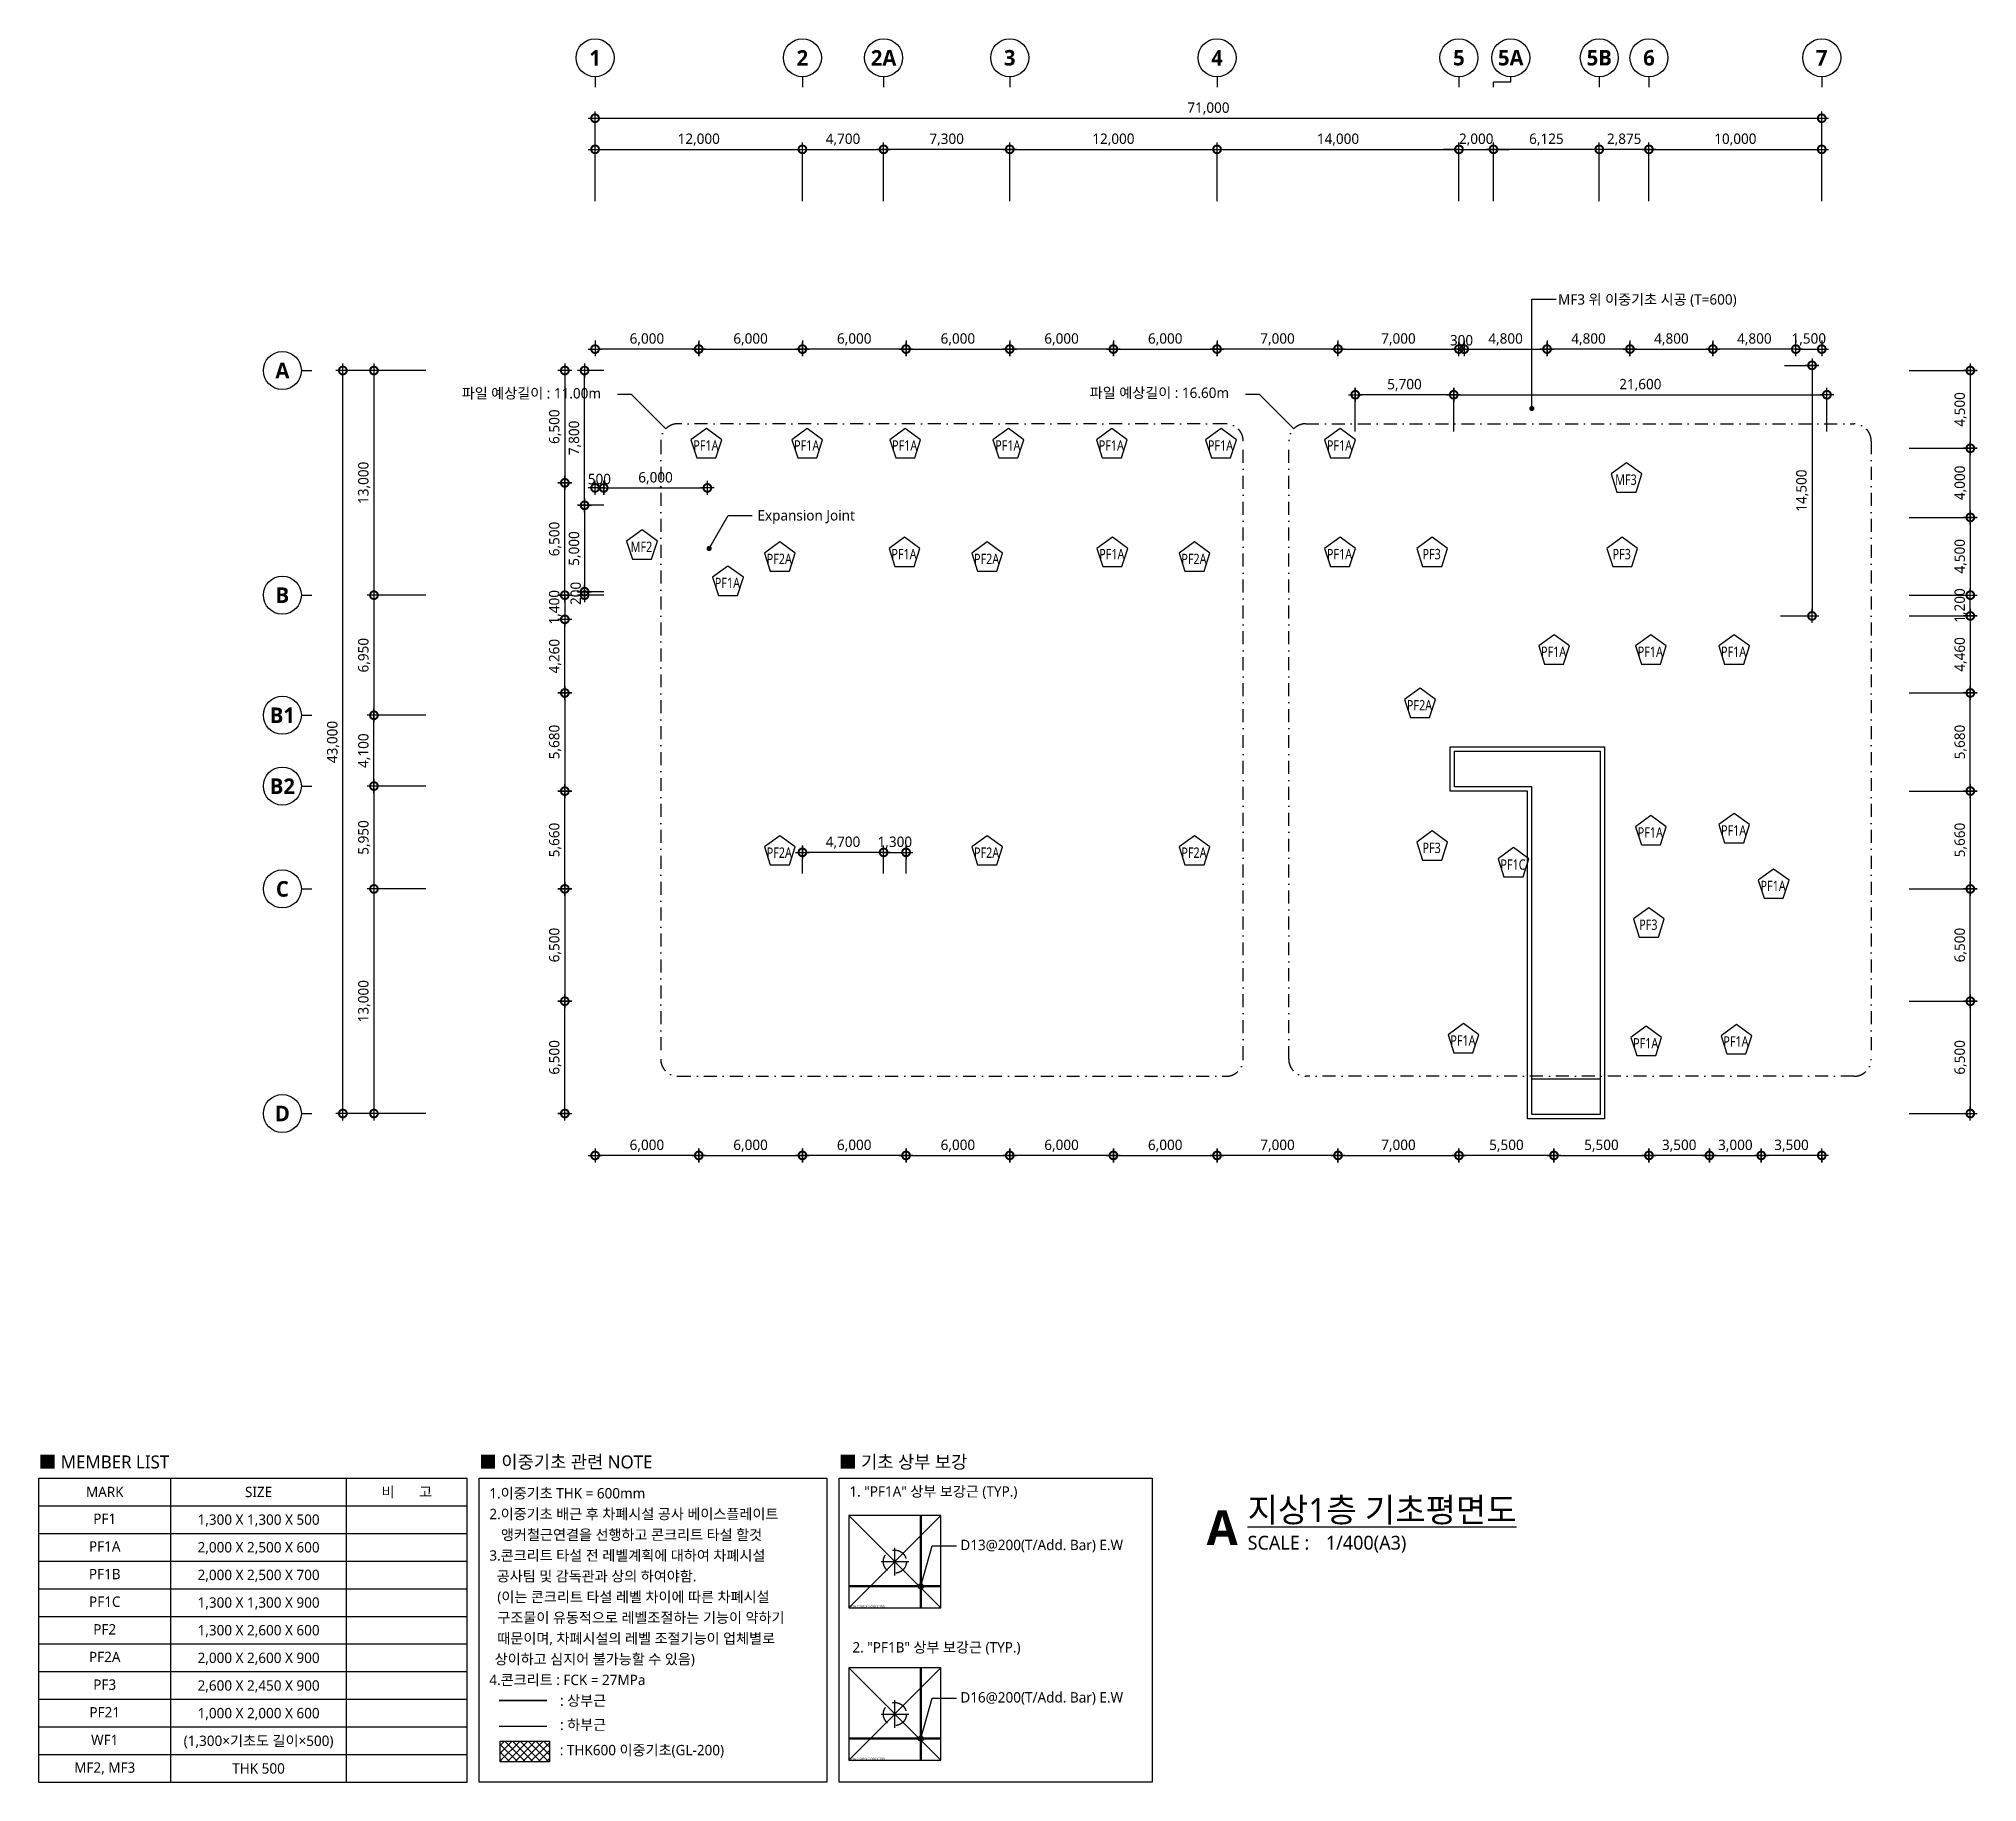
# Model space of a CAD drawing. Header units: millimetres. Extents: x 9300 to 332157, y 4200 to 105100.
# Drawn here: x 177500 to 289700, y 4200 to 105100 of the extents above; entities that cross this region are included whole.
import ezdxf
from ezdxf.enums import TextEntityAlignment as Align

# ---------------------------------------------------------------- set-up
doc = ezdxf.new("R2010")
doc.units = ezdxf.units.MM
doc.header["$LTSCALE"] = 150
for name, pattern in [('DASHDOT-GAUN', [10, 5, -2.5, 0, -2.5]), ('HID', [0.375, 0.25, -0.125]), ('HID2-GAUN', [3.75, 2.5, -1.25])]:
    doc.linetypes.add(name, pattern=pattern)
doc.layers.get('DEFPOINTS').update_dxf_attribs({"color": 137})
for name, color, linetype in [('0-PIPE', 8, 'HID2-GAUN'), ('0-TEXT SLAB', 7, 'Continuous'), ('0-기초', 7, 'Continuous'), ('DIM', 7, 'Continuous'), ('S-COL', 2, 'Continuous'), ('S-SYM', 6, 'Continuous'), ('SYM', 6, 'Continuous'), ('SYM-BUB', 3, 'Continuous'), ('SYM-LEAD', 6, 'Continuous'), ('TEX', 3, 'Continuous'), ('TEXT', 3, 'Continuous')]:
    doc.layers.add(name, color=color, linetype=linetype)
doc.layers.add('TEMP', color=171, linetype='Continuous', plot=False)
doc.styles.add('맑은고딕B', font='malgunbd.ttf')
doc.styles.add('스타일1', font='malgun.ttf')
doc.styles.add('스타일2', font='malgunbd.ttf')
doc.dimstyles.new('CJA', dxfattribs={"dimscale": 200, "dimtxt": 3, "dimasz": 1, "dimexe": 2, "dimexo": 3, "dimgap": 1, "dimtad": 1, "dimdec": 0, "dimzin": 1, "dimdsep": 46, "dimlunit": 6, "dimtxsty": '스타일1', "dimblk": 'GAUN-DOT', "dimcen": -2, "dimdle": 2, "dimclrd": 256, "dimclre": 256, "dimclrt": 3, "dimadec": 0, "dimazin": 0, "dimtfac": 1, "dimtdec": 0, "dimtix": 1, "dimtmove": 2, "dimatfit": 3, "dimldrblk": 'DOTSMALL', "dimfxl": 1, "dimtolj": 1, "dimtzin": 1, "dimarcsym": 0})
doc.dimstyles.new('DIM-QD 1', dxfattribs={"dimtxt": 3, "dimasz": 1.5, "dimexe": 1, "dimexo": 0, "dimgap": 1, "dimtad": 1, "dimdec": 3, "dimdsep": 46, "dimlunit": 6, "dimtxsty": '스타일1', "dimblk1": 'ARCHTICK', "dimblk2": 'ARCHTICK', "dimsah": 1, "dimcen": 0, "dimclrd": 256, "dimclre": 256, "dimclrt": 3, "dimazin": 2, "dimtfac": 1, "dimtdec": 3, "dimtix": 1, "dimtmove": 2, "dimatfit": 3, "dimldrblk": 'ARCHTICK', "dimfxl": 1, "dimtolj": 1, "dimtzin": 0, "dimarcsym": 0})

msp = doc.modelspace()

# ---------------------------------------------------------------- texts
at = {"layer": 'SYM-BUB', "color": 3, "style": '스타일2'}
msp.add_attdef('5A', text='X', height=900, dxfattribs=at).set_placement((262700, 104000), align=Align.MIDDLE)
at = {"layer": 'TEX', "style": '스타일1'}
for s, p in [('파일 예상길이 : 11.00m   ', (201978.4, 84582.7)), ('파일 예상길이 : 16.60m   ', (238330.8, 84612))]:
    msp.add_text(s, height=600, dxfattribs=at).set_placement(p, align=Align.MIDDLE_LEFT)
at = {"layer": 'TEXT', "color": 3, "style": '스타일1'}
for s, p in [('MF3 위 이중기초 시공 (T=600) ', (265439, 89714)), ('Expansion Joint', (219100.3, 77218.8)), ('D13@200(T/Add. Bar) E.W', (230842.7, 17631.1)), ('D16@200(T/Add. Bar) E.W', (230842.7, 8812.1))]:
    msp.add_text(s, height=600, dxfattribs=at).set_placement(p)
at = {"layer": 'TEXT', "style": '스타일1'}
for s, p in [('■ MEMBER LIST', (177496.1, 22736)), ('■ 이중기초 관련 NOTE', (202995.5, 22736)), ('■ 기초 상부 보강', (223815.2, 22736))]:
    msp.add_text(s, height=750, dxfattribs=at).set_placement(p, align=Align.MIDDLE_LEFT)
for s, p in [('비       고', (198804.2, 21000)), ('MARK', (181318.6, 21000)), ('SIZE', (190223.1, 21000)), ('PF1', (181318.6, 19448.9)), ('1,300 X 1,300 X 500', (190223.1, 19398.6)), ('PF1A', (181318.6, 17848.9)), ('2,000 X 2,500 X 600', (190223.1, 17798.6)), ('PF1B', (181318.6, 16248.9)), ('2,000 X 2,500 X 700', (190223.1, 16198.6)), ('PF1C', (181318.6, 14648.9)), ('1,300 X 1,300 X 900', (190223.1, 14598.6)), ('PF2', (181318.6, 13048.9)), ('1,300 X 2,600 X 600', (190223.1, 12998.6)), ('PF2A', (181318.6, 11448.9)), ('2,000 X 2,600 X 900', (190223.1, 11398.6)), ('PF3', (181318.6, 9848.9)), ('2,600 X 2,450 X 900', (190223.1, 9798.6)), ('PF21', (181318.6, 8248.9)), ('1,000 X 2,000 X 600', (190223.1, 8198.6)), ('WF1', (181318.6, 6648.9)), ('(1,300×기초도 길이×500)', (190223.1, 6598.6)), ('MF2, MF3', (181318.6, 5048.9)), ('THK 500', (190223.1, 4998.6))]:
    msp.add_text(s, height=600, dxfattribs=at).set_placement(p, align=Align.MIDDLE_CENTER)
for s, p in [('1. "PF1A" 상부 보강근 (TYP.)', (224420.8, 20547)), ('1.이중기초 THK = 600mm', (203580.1, 20443.8)), ('2.이중기초 배근 후 차폐시설 공사 베이스플레이트', (203580.1, 19243.8)), ('앵커철근연결을 선행하고 콘크리트 타설 할것', (204251.1, 18043.8)), ('3.콘크리트 타설 전 레벨계획에 대하여 차폐시설', (203580.1, 16843.8)), (' 공사팀 및 감독관과 상의 하여야함.', (203799.5, 15643.8)), ('(이는 콘크리트 타설 레벨 차이에 따른 차폐시설 ', (204041, 14443.8)), ('구조물이 유동적으로 레벨조절하는 기능이 약하기', (204041, 13243.8)), ('때문이며, 차폐시설의 레벨 조절기능이 업체별로  ', (204041, 12043.8)), ('2. "PF1B" 상부 보강근 (TYP.)', (224593.2, 11527.3)), (' 상이하고 심지어 불가능할 수 있음)', (203685.2, 10843.8)), ('4.콘크리트 : FCK = 27MPa', (203580.1, 9643.8)), (': 상부근', (207670, 8445.8)), (': 하부근', (207671.7, 7043)), (': THK600 이중기초(GL-200)', (207660, 5579.2))]:
    msp.add_text(s, height=600, dxfattribs=at).set_placement(p, align=Align.BOTTOM_LEFT)

# ---------------------------------------------------------------- blocks, each defined once
blk = doc.blocks.new('파일')
at = {"layer": '0-PIPE', "color": 1, "linetype": 'Continuous'}
for p, q in [((571593, 25222), (571593, 25822)), ((571293, 25522), (571893, 25522))]:
    blk.add_line(p, q, dxfattribs=at)
at = {"layer": '0-PIPE'}
blk.add_circle((571593, 25522), 250, dxfattribs=at)
blk = doc.blocks.new('PF1A')
blk.add_lwpolyline([(-1000, 1000), (-1000, -1000), (1000, -1000), (1000, 1000)], close=True)
at = {"layer": 'TEMP'}
for p, q in [((-1000, -1000), (1000, 1000)), ((-1000, 1000), (1000, -1000))]:
    blk.add_line(p, q, dxfattribs=at)
at = {"layer": '0-PIPE'}
blk.add_blockref('파일', (-571593, -25522), dxfattribs=at)
at = {"layer": 'TEMP', "style": '스타일1'}
blk.add_text('PF1A:2,000 X 2,000 X 700', height=50, dxfattribs=at).set_placement((-1000, -1000))
blk = doc.blocks.new('_ARCHTICK')
at = {"color": 0, "linetype": 'ByBlock', "const_width": 0.15}
blk.add_lwpolyline([(-0.5, -0.5), (0.5, 0.5)], dxfattribs=at)
blk = doc.blocks.new('dwgtitle')
at = {"layer": 'SYM', "color": 3, "style": '스타일1'}
blk.add_text('SCALE :', height=4, dxfattribs=at).set_placement((12.25, -1.4))
for tag, p, height in [('%%UTITLE', (12.25, 6.59), 7), ('1/100', (34.89, -1.4), 4)]:
    blk.add_attdef(tag, p, '', height=height, dxfattribs=at)
at = {"layer": 'SYM', "color": 6, "style": '스타일2'}
blk.add_attdef('A', text='', height=10, dxfattribs=at).set_placement((4.89, 5), align=Align.MIDDLE)
blk = doc.blocks.new('str-f')
blk.add_lwpolyline([(0, 469), (-446, 145), (-276, -379), (276, -379), (446, 145)], close=True)
at = {"color": 3, "style": '스타일1'}
blk.add_attdef('F1', text='', height=300, dxfattribs=at).set_placement((-16, -20), align=Align.MIDDLE)
blk = doc.blocks.new('GAUN-DOT')
at = {"linetype": 'ByBlock'}
for p, q in [((2, 0), (-2, 0)), ((0, -2), (0, 2))]:
    blk.add_line(p, q, dxfattribs=at)
at = {"const_width": 2.25}
blk.add_lwpolyline([(0, 0.28125, 1), (0, -0.28125, 1)], format="xyb", close=True, dxfattribs=at)
blk = doc.blocks.new('*D25')
at = {"layer": 'DEFPOINTS', "color": 0, "transparency": 16777216}
for p in [(210800, 78100), (209091, 73100), (210800, 73100)]:
    blk.add_point(p, dxfattribs=at)
at = {"layer": 'DIM', "lineweight": -2, "transparency": 16777216}
for p, q in [((210200, 78100), (208691, 78100)), ((209091, 77900), (209091, 73300)), ((210200, 73100), (208691, 73100))]:
    blk.add_line(p, q, dxfattribs=at)
at = {"layer": 'DIM', "lineweight": -2, "transparency": 16777216, "xscale": 200, "yscale": 200, "zscale": 200}
for p, rotation in [((209091, 78100), 90), ((209091, 73100), 270)]:
    blk.add_blockref('GAUN-DOT', p, dxfattribs=dict(at, rotation=rotation))
at = {"layer": 'DIM', "color": 3, "transparency": 16777216, "insert": (208530, 75600), "char_height": 600, "attachment_point": 5, "rotation": 90, "style": '스타일1'}
blk.add_mtext('\\A1;5,000', dxfattribs=at)
blk = doc.blocks.new('_DotSmall')
at = {"color": 0, "linetype": 'ByBlock', "const_width": 0.5}
blk.add_lwpolyline([(-0.0625, 0, 1), (0.0625, 0, 1)], format="xyb", close=True, dxfattribs=at)
blk = doc.blocks.new('*D26')
at = {"layer": 'DEFPOINTS', "color": 0, "transparency": 16777216}
for p in [(277943, 86200), (277719, 71700), (280137, 71700)]:
    blk.add_point(p, dxfattribs=at)
at = {"layer": 'DIM', "lineweight": -2, "transparency": 16777216}
for p, q in [((278543, 86200), (280537, 86200)), ((280137, 86000), (280137, 71900)), ((278319, 71700), (280537, 71700))]:
    blk.add_line(p, q, dxfattribs=at)
at = {"layer": 'DIM', "lineweight": -2, "transparency": 16777216, "xscale": 200, "yscale": 200, "zscale": 200}
for p, rotation in [((280137, 86200), 90), ((280137, 71700), 270)]:
    blk.add_blockref('GAUN-DOT', p, dxfattribs=dict(at, rotation=rotation))
at = {"layer": 'DIM', "color": 3, "transparency": 16777216, "insert": (279575, 78950), "char_height": 600, "attachment_point": 5, "rotation": 90, "style": '스타일1'}
blk.add_mtext('\\A1;14,500', dxfattribs=at)
blk = doc.blocks.new('*D27')
at = {"layer": 'DEFPOINTS', "color": 0, "transparency": 16777216}
for p in [(281000, 84498), (259400, 81763), (281000, 81763)]:
    blk.add_point(p, dxfattribs=at)
at = {"layer": 'DIM', "lineweight": -2, "transparency": 16777216}
for p, q in [((259400, 82363), (259400, 84898)), ((259600, 84498), (280800, 84498)), ((281000, 82363), (281000, 84898))]:
    blk.add_line(p, q, dxfattribs=at)
at = {"layer": 'DIM', "lineweight": -2, "transparency": 16777216, "xscale": 200, "yscale": 200, "zscale": 200, "rotation": 180}
blk.add_blockref('GAUN-DOT', (259400, 84498), dxfattribs=at)
at = {"layer": 'DIM', "lineweight": -2, "transparency": 16777216, "xscale": 200, "yscale": 200, "zscale": 200}
blk.add_blockref('GAUN-DOT', (281000, 84498), dxfattribs=at)
at = {"layer": 'DIM', "color": 3, "transparency": 16777216, "insert": (270200, 85060), "char_height": 600, "attachment_point": 5, "style": '스타일1'}
blk.add_mtext('\\A1;21,600', dxfattribs=at)
blk = doc.blocks.new('*D28')
at = {"layer": 'DEFPOINTS', "color": 0, "transparency": 16777216}
for p in [(253700, 84498), (253700, 81763), (259400, 81763)]:
    blk.add_point(p, dxfattribs=at)
at = {"layer": 'DIM', "lineweight": -2, "transparency": 16777216}
for p, q in [((253700, 82363), (253700, 84898)), ((259200, 84498), (253900, 84498)), ((259400, 82363), (259400, 84898))]:
    blk.add_line(p, q, dxfattribs=at)
at = {"layer": 'DIM', "lineweight": -2, "transparency": 16777216, "xscale": 200, "yscale": 200, "zscale": 200, "rotation": 180}
blk.add_blockref('GAUN-DOT', (253700, 84498), dxfattribs=at)
at = {"layer": 'DIM', "lineweight": -2, "transparency": 16777216, "xscale": 200, "yscale": 200, "zscale": 200}
blk.add_blockref('GAUN-DOT', (259400, 84498), dxfattribs=at)
at = {"layer": 'DIM', "color": 3, "transparency": 16777216, "insert": (256550, 85058), "char_height": 600, "attachment_point": 5, "style": '스타일1'}
blk.add_mtext('\\A1;5,700', dxfattribs=at)
blk = doc.blocks.new('*D29')
at = {"layer": 'DEFPOINTS', "color": 0, "transparency": 16777216}
for p in [(209700, 79108), (209700, 78100), (210200, 78100)]:
    blk.add_point(p, dxfattribs=at)
at = {"layer": 'DIM', "lineweight": -2, "transparency": 16777216}
for p, q in [((209500, 79108), (209300, 79108)), ((209700, 78700), (209700, 79508)), ((210200, 79108), (209700, 79108)), ((210200, 78700), (210200, 79508)), ((210400, 79108), (210600, 79108))]:
    blk.add_line(p, q, dxfattribs=at)
at = {"layer": 'DIM', "lineweight": -2, "transparency": 16777216, "xscale": 200, "yscale": 200, "zscale": 200}
blk.add_blockref('GAUN-DOT', (209700, 79108), dxfattribs=at)
at = {"layer": 'DIM', "lineweight": -2, "transparency": 16777216, "xscale": 200, "yscale": 200, "zscale": 200, "rotation": 180}
blk.add_blockref('GAUN-DOT', (210200, 79108), dxfattribs=at)
at = {"layer": 'DIM', "color": 3, "transparency": 16777216, "insert": (209950, 79618), "char_height": 600, "attachment_point": 5, "style": '스타일1'}
blk.add_mtext('\\A1;500', dxfattribs=at)
blk = doc.blocks.new('*D30')
at = {"layer": 'DEFPOINTS', "color": 0, "transparency": 16777216}
for p in [(216200, 79108), (210200, 78100), (216200, 78100)]:
    blk.add_point(p, dxfattribs=at)
at = {"layer": 'DIM', "lineweight": -2, "transparency": 16777216}
for p, q in [((210200, 78700), (210200, 79508)), ((210400, 79108), (216000, 79108)), ((216200, 78700), (216200, 79508))]:
    blk.add_line(p, q, dxfattribs=at)
at = {"layer": 'DIM', "lineweight": -2, "transparency": 16777216, "xscale": 200, "yscale": 200, "zscale": 200, "rotation": 180}
blk.add_blockref('GAUN-DOT', (210200, 79108), dxfattribs=at)
at = {"layer": 'DIM', "lineweight": -2, "transparency": 16777216, "xscale": 200, "yscale": 200, "zscale": 200}
blk.add_blockref('GAUN-DOT', (216200, 79108), dxfattribs=at)
at = {"layer": 'DIM', "color": 3, "transparency": 16777216, "insert": (213200, 79668), "char_height": 600, "attachment_point": 5, "style": '스타일1'}
blk.add_mtext('\\A1;6,000', dxfattribs=at)
blk = doc.blocks.new('*D31')
at = {"layer": 'DEFPOINTS', "color": 0, "transparency": 16777216}
for p in [(209091, 73100), (210800, 73100), (210800, 72900)]:
    blk.add_point(p, dxfattribs=at)
at = {"layer": 'DIM', "lineweight": -2, "transparency": 16777216}
for p, q in [((210200, 73100), (208691, 73100)), ((209091, 73300), (209091, 73500)), ((209091, 72900), (209091, 73100)), ((210200, 72900), (208691, 72900)), ((209091, 72700), (209091, 72500))]:
    blk.add_line(p, q, dxfattribs=at)
at = {"layer": 'DIM', "lineweight": -2, "transparency": 16777216, "xscale": 200, "yscale": 200, "zscale": 200}
for p, rotation in [((209091, 73100), 270), ((209091, 72900), 90)]:
    blk.add_blockref('GAUN-DOT', p, dxfattribs=dict(at, rotation=rotation))
at = {"layer": 'DIM', "color": 3, "transparency": 16777216, "insert": (208581, 73000), "char_height": 600, "attachment_point": 5, "rotation": 90, "style": '스타일1'}
blk.add_mtext('\\A1;200', dxfattribs=at)
blk = doc.blocks.new('*D32')
at = {"layer": 'DEFPOINTS', "color": 0, "transparency": 16777216}
for p in [(209091, 85900), (210800, 85900), (210800, 78100)]:
    blk.add_point(p, dxfattribs=at)
at = {"layer": 'DIM', "lineweight": -2, "transparency": 16777216}
for p, q in [((210200, 85900), (208691, 85900)), ((209091, 78300), (209091, 85700)), ((210200, 78100), (208691, 78100))]:
    blk.add_line(p, q, dxfattribs=at)
at = {"layer": 'DIM', "lineweight": -2, "transparency": 16777216, "xscale": 200, "yscale": 200, "zscale": 200}
for p, rotation in [((209091, 85900), 90), ((209091, 78100), 270)]:
    blk.add_blockref('GAUN-DOT', p, dxfattribs=dict(at, rotation=rotation))
at = {"layer": 'DIM', "color": 3, "transparency": 16777216, "insert": (208530, 82000), "char_height": 600, "attachment_point": 5, "rotation": 90, "style": '스타일1'}
blk.add_mtext('\\A1;7,800', dxfattribs=at)
blk = doc.blocks.new('*D80')
at = {"layer": 'DEFPOINTS', "color": 0, "transparency": 16777216}
for p in [(215700, 87041), (221700, 87140), (221700, 87041)]:
    blk.add_point(p, dxfattribs=at)
at = {"layer": 'DIM', "lineweight": -2, "transparency": 16777216}
for p, q in [((215700, 87641), (215700, 87540)), ((221700, 87641), (221700, 87540)), ((215900, 87140), (221500, 87140))]:
    blk.add_line(p, q, dxfattribs=at)
at = {"layer": 'DIM', "lineweight": -2, "transparency": 16777216, "xscale": 200, "yscale": 200, "zscale": 200, "rotation": 180}
blk.add_blockref('GAUN-DOT', (215700, 87140), dxfattribs=at)
at = {"layer": 'DIM', "lineweight": -2, "transparency": 16777216, "xscale": 200, "yscale": 200, "zscale": 200}
blk.add_blockref('GAUN-DOT', (221700, 87140), dxfattribs=at)
at = {"layer": 'DIM', "color": 3, "transparency": 16777216, "insert": (218700, 87700), "char_height": 600, "attachment_point": 5, "style": '스타일1'}
blk.add_mtext('\\A1;6,000', dxfattribs=at)
blk = doc.blocks.new('*D81')
at = {"layer": 'DEFPOINTS', "color": 0, "transparency": 16777216}
for p in [(221700, 87140), (221700, 87041), (227700, 87041)]:
    blk.add_point(p, dxfattribs=at)
at = {"layer": 'DIM', "lineweight": -2, "transparency": 16777216}
for p, q in [((221700, 87641), (221700, 87540)), ((227700, 87641), (227700, 87540)), ((227500, 87140), (221900, 87140))]:
    blk.add_line(p, q, dxfattribs=at)
at = {"layer": 'DIM', "lineweight": -2, "transparency": 16777216, "xscale": 200, "yscale": 200, "zscale": 200, "rotation": 180}
blk.add_blockref('GAUN-DOT', (221700, 87140), dxfattribs=at)
at = {"layer": 'DIM', "lineweight": -2, "transparency": 16777216, "xscale": 200, "yscale": 200, "zscale": 200}
blk.add_blockref('GAUN-DOT', (227700, 87140), dxfattribs=at)
at = {"layer": 'DIM', "color": 3, "transparency": 16777216, "insert": (224700, 87700), "char_height": 600, "attachment_point": 5, "style": '스타일1'}
blk.add_mtext('\\A1;6,000', dxfattribs=at)
blk = doc.blocks.new('*D82')
at = {"layer": 'DEFPOINTS', "color": 0, "transparency": 16777216}
for p in [(227700, 87041), (233700, 87140), (233700, 87041)]:
    blk.add_point(p, dxfattribs=at)
at = {"layer": 'DIM', "lineweight": -2, "transparency": 16777216}
for p, q in [((227700, 87641), (227700, 87540)), ((233700, 87641), (233700, 87540)), ((227900, 87140), (233500, 87140))]:
    blk.add_line(p, q, dxfattribs=at)
at = {"layer": 'DIM', "lineweight": -2, "transparency": 16777216, "xscale": 200, "yscale": 200, "zscale": 200, "rotation": 180}
blk.add_blockref('GAUN-DOT', (227700, 87140), dxfattribs=at)
at = {"layer": 'DIM', "lineweight": -2, "transparency": 16777216, "xscale": 200, "yscale": 200, "zscale": 200}
blk.add_blockref('GAUN-DOT', (233700, 87140), dxfattribs=at)
at = {"layer": 'DIM', "color": 3, "transparency": 16777216, "insert": (230700, 87700), "char_height": 600, "attachment_point": 5, "style": '스타일1'}
blk.add_mtext('\\A1;6,000', dxfattribs=at)
blk = doc.blocks.new('*D83')
at = {"layer": 'DEFPOINTS', "color": 0, "transparency": 16777216}
for p in [(209700, 87140), (209700, 87041), (215700, 87041)]:
    blk.add_point(p, dxfattribs=at)
at = {"layer": 'DIM', "lineweight": -2, "transparency": 16777216}
for p, q in [((209700, 87641), (209700, 87540)), ((215700, 87641), (215700, 87540)), ((215500, 87140), (209900, 87140))]:
    blk.add_line(p, q, dxfattribs=at)
at = {"layer": 'DIM', "lineweight": -2, "transparency": 16777216, "xscale": 200, "yscale": 200, "zscale": 200, "rotation": 180}
blk.add_blockref('GAUN-DOT', (209700, 87140), dxfattribs=at)
at = {"layer": 'DIM', "lineweight": -2, "transparency": 16777216, "xscale": 200, "yscale": 200, "zscale": 200}
blk.add_blockref('GAUN-DOT', (215700, 87140), dxfattribs=at)
at = {"layer": 'DIM', "color": 3, "transparency": 16777216, "insert": (212700, 87700), "char_height": 600, "attachment_point": 5, "style": '스타일1'}
blk.add_mtext('\\A1;6,000', dxfattribs=at)
blk = doc.blocks.new('*D84')
at = {"layer": 'DEFPOINTS', "color": 0, "transparency": 16777216}
for p in [(239700, 87041), (245700, 87140), (245700, 87041)]:
    blk.add_point(p, dxfattribs=at)
at = {"layer": 'DIM', "lineweight": -2, "transparency": 16777216}
for p, q in [((239700, 87641), (239700, 87540)), ((245700, 87641), (245700, 87540)), ((239900, 87140), (245500, 87140))]:
    blk.add_line(p, q, dxfattribs=at)
at = {"layer": 'DIM', "lineweight": -2, "transparency": 16777216, "xscale": 200, "yscale": 200, "zscale": 200, "rotation": 180}
blk.add_blockref('GAUN-DOT', (239700, 87140), dxfattribs=at)
at = {"layer": 'DIM', "lineweight": -2, "transparency": 16777216, "xscale": 200, "yscale": 200, "zscale": 200}
blk.add_blockref('GAUN-DOT', (245700, 87140), dxfattribs=at)
at = {"layer": 'DIM', "color": 3, "transparency": 16777216, "insert": (242700, 87700), "char_height": 600, "attachment_point": 5, "style": '스타일1'}
blk.add_mtext('\\A1;6,000', dxfattribs=at)
blk = doc.blocks.new('*D85')
at = {"layer": 'DEFPOINTS', "color": 0, "transparency": 16777216}
for p in [(233700, 87140), (233700, 87041), (239700, 87041)]:
    blk.add_point(p, dxfattribs=at)
at = {"layer": 'DIM', "lineweight": -2, "transparency": 16777216}
for p, q in [((233700, 87641), (233700, 87540)), ((239700, 87641), (239700, 87540)), ((239500, 87140), (233900, 87140))]:
    blk.add_line(p, q, dxfattribs=at)
at = {"layer": 'DIM', "lineweight": -2, "transparency": 16777216, "xscale": 200, "yscale": 200, "zscale": 200, "rotation": 180}
blk.add_blockref('GAUN-DOT', (233700, 87140), dxfattribs=at)
at = {"layer": 'DIM', "lineweight": -2, "transparency": 16777216, "xscale": 200, "yscale": 200, "zscale": 200}
blk.add_blockref('GAUN-DOT', (239700, 87140), dxfattribs=at)
at = {"layer": 'DIM', "color": 3, "transparency": 16777216, "insert": (236700, 87700), "char_height": 600, "attachment_point": 5, "style": '스타일1'}
blk.add_mtext('\\A1;6,000', dxfattribs=at)
blk = doc.blocks.new('*D86')
at = {"layer": 'DEFPOINTS', "color": 0, "transparency": 16777216}
for p in [(245700, 87140), (245700, 87041), (252700, 87041)]:
    blk.add_point(p, dxfattribs=at)
at = {"layer": 'DIM', "lineweight": -2, "transparency": 16777216}
for p, q in [((245700, 87641), (245700, 87540)), ((252700, 87641), (252700, 87540)), ((252500, 87140), (245900, 87140))]:
    blk.add_line(p, q, dxfattribs=at)
at = {"layer": 'DIM', "lineweight": -2, "transparency": 16777216, "xscale": 200, "yscale": 200, "zscale": 200, "rotation": 180}
blk.add_blockref('GAUN-DOT', (245700, 87140), dxfattribs=at)
at = {"layer": 'DIM', "lineweight": -2, "transparency": 16777216, "xscale": 200, "yscale": 200, "zscale": 200}
blk.add_blockref('GAUN-DOT', (252700, 87140), dxfattribs=at)
at = {"layer": 'DIM', "color": 3, "transparency": 16777216, "insert": (249200, 87700), "char_height": 600, "attachment_point": 5, "style": '스타일1'}
blk.add_mtext('\\A1;7,000', dxfattribs=at)
blk = doc.blocks.new('*D87')
at = {"layer": 'DEFPOINTS', "color": 0, "transparency": 16777216}
for p in [(252700, 87041), (259700, 87140), (259700, 87041)]:
    blk.add_point(p, dxfattribs=at)
at = {"layer": 'DIM', "lineweight": -2, "transparency": 16777216}
for p, q in [((252700, 87641), (252700, 87540)), ((259700, 87641), (259700, 87540)), ((252900, 87140), (259500, 87140))]:
    blk.add_line(p, q, dxfattribs=at)
at = {"layer": 'DIM', "lineweight": -2, "transparency": 16777216, "xscale": 200, "yscale": 200, "zscale": 200, "rotation": 180}
blk.add_blockref('GAUN-DOT', (252700, 87140), dxfattribs=at)
at = {"layer": 'DIM', "lineweight": -2, "transparency": 16777216, "xscale": 200, "yscale": 200, "zscale": 200}
blk.add_blockref('GAUN-DOT', (259700, 87140), dxfattribs=at)
at = {"layer": 'DIM', "color": 3, "transparency": 16777216, "insert": (256200, 87700), "char_height": 600, "attachment_point": 5, "style": '스타일1'}
blk.add_mtext('\\A1;7,000', dxfattribs=at)
blk = doc.blocks.new('*D88')
at = {"layer": 'DEFPOINTS', "color": 0, "transparency": 16777216}
for p in [(259700, 87140), (259700, 87041), (260000, 87041)]:
    blk.add_point(p, dxfattribs=at)
at = {"layer": 'DIM', "lineweight": -2, "transparency": 16777216}
for p, q in [((259700, 87641), (259700, 87540)), ((260000, 87641), (260000, 87540)), ((259500, 87140), (259300, 87140)), ((260000, 87140), (259700, 87140)), ((260200, 87140), (260400, 87140))]:
    blk.add_line(p, q, dxfattribs=at)
at = {"layer": 'DIM', "lineweight": -2, "transparency": 16777216, "xscale": 200, "yscale": 200, "zscale": 200}
blk.add_blockref('GAUN-DOT', (259700, 87140), dxfattribs=at)
at = {"layer": 'DIM', "lineweight": -2, "transparency": 16777216, "xscale": 200, "yscale": 200, "zscale": 200, "rotation": 180}
blk.add_blockref('GAUN-DOT', (260000, 87140), dxfattribs=at)
at = {"layer": 'DIM', "color": 3, "transparency": 16777216, "insert": (259850, 87650), "char_height": 600, "attachment_point": 5, "style": '스타일1'}
blk.add_mtext('\\A1;300', dxfattribs=at)
blk = doc.blocks.new('*D89')
at = {"layer": 'DEFPOINTS', "color": 0, "transparency": 16777216}
for p in [(260000, 87041), (264800, 87140), (264800, 87041)]:
    blk.add_point(p, dxfattribs=at)
at = {"layer": 'DIM', "lineweight": -2, "transparency": 16777216}
for p, q in [((260000, 87641), (260000, 87540)), ((264800, 87641), (264800, 87540)), ((260200, 87140), (264600, 87140))]:
    blk.add_line(p, q, dxfattribs=at)
at = {"layer": 'DIM', "lineweight": -2, "transparency": 16777216, "xscale": 200, "yscale": 200, "zscale": 200, "rotation": 180}
blk.add_blockref('GAUN-DOT', (260000, 87140), dxfattribs=at)
at = {"layer": 'DIM', "lineweight": -2, "transparency": 16777216, "xscale": 200, "yscale": 200, "zscale": 200}
blk.add_blockref('GAUN-DOT', (264800, 87140), dxfattribs=at)
at = {"layer": 'DIM', "color": 3, "transparency": 16777216, "insert": (262400, 87700), "char_height": 600, "attachment_point": 5, "style": '스타일1'}
blk.add_mtext('\\A1;4,800', dxfattribs=at)
blk = doc.blocks.new('*D90')
at = {"layer": 'DEFPOINTS', "color": 0, "transparency": 16777216}
for p in [(264800, 87140), (264800, 87041), (269600, 87041)]:
    blk.add_point(p, dxfattribs=at)
at = {"layer": 'DIM', "lineweight": -2, "transparency": 16777216}
for p, q in [((264800, 87641), (264800, 87540)), ((269600, 87641), (269600, 87540)), ((269400, 87140), (265000, 87140))]:
    blk.add_line(p, q, dxfattribs=at)
at = {"layer": 'DIM', "lineweight": -2, "transparency": 16777216, "xscale": 200, "yscale": 200, "zscale": 200, "rotation": 180}
blk.add_blockref('GAUN-DOT', (264800, 87140), dxfattribs=at)
at = {"layer": 'DIM', "lineweight": -2, "transparency": 16777216, "xscale": 200, "yscale": 200, "zscale": 200}
blk.add_blockref('GAUN-DOT', (269600, 87140), dxfattribs=at)
at = {"layer": 'DIM', "color": 3, "transparency": 16777216, "insert": (267200, 87700), "char_height": 600, "attachment_point": 5, "style": '스타일1'}
blk.add_mtext('\\A1;4,800', dxfattribs=at)
blk = doc.blocks.new('*D91')
at = {"layer": 'DEFPOINTS', "color": 0, "transparency": 16777216}
for p in [(269600, 87041), (274400, 87140), (274400, 87041)]:
    blk.add_point(p, dxfattribs=at)
at = {"layer": 'DIM', "lineweight": -2, "transparency": 16777216}
for p, q in [((269600, 87641), (269600, 87540)), ((274400, 87641), (274400, 87540)), ((269800, 87140), (274200, 87140))]:
    blk.add_line(p, q, dxfattribs=at)
at = {"layer": 'DIM', "lineweight": -2, "transparency": 16777216, "xscale": 200, "yscale": 200, "zscale": 200, "rotation": 180}
blk.add_blockref('GAUN-DOT', (269600, 87140), dxfattribs=at)
at = {"layer": 'DIM', "lineweight": -2, "transparency": 16777216, "xscale": 200, "yscale": 200, "zscale": 200}
blk.add_blockref('GAUN-DOT', (274400, 87140), dxfattribs=at)
at = {"layer": 'DIM', "color": 3, "transparency": 16777216, "insert": (272000, 87700), "char_height": 600, "attachment_point": 5, "style": '스타일1'}
blk.add_mtext('\\A1;4,800', dxfattribs=at)
blk = doc.blocks.new('*D92')
at = {"layer": 'DEFPOINTS', "color": 0, "transparency": 16777216}
for p in [(274400, 87140), (274400, 87041), (279200, 87041)]:
    blk.add_point(p, dxfattribs=at)
at = {"layer": 'DIM', "lineweight": -2, "transparency": 16777216}
for p, q in [((274400, 87641), (274400, 87540)), ((279200, 87641), (279200, 87540)), ((279000, 87140), (274600, 87140))]:
    blk.add_line(p, q, dxfattribs=at)
at = {"layer": 'DIM', "lineweight": -2, "transparency": 16777216, "xscale": 200, "yscale": 200, "zscale": 200, "rotation": 180}
blk.add_blockref('GAUN-DOT', (274400, 87140), dxfattribs=at)
at = {"layer": 'DIM', "lineweight": -2, "transparency": 16777216, "xscale": 200, "yscale": 200, "zscale": 200}
blk.add_blockref('GAUN-DOT', (279200, 87140), dxfattribs=at)
at = {"layer": 'DIM', "color": 3, "transparency": 16777216, "insert": (276800, 87700), "char_height": 600, "attachment_point": 5, "style": '스타일1'}
blk.add_mtext('\\A1;4,800', dxfattribs=at)
blk = doc.blocks.new('*D93')
at = {"layer": 'DEFPOINTS', "color": 0, "transparency": 16777216}
for p in [(279200, 87041), (280700, 87140), (280700, 87041)]:
    blk.add_point(p, dxfattribs=at)
at = {"layer": 'DIM', "lineweight": -2, "transparency": 16777216}
for p, q in [((279200, 87641), (279200, 87540)), ((280700, 87641), (280700, 87540)), ((279000, 87140), (278800, 87140)), ((279200, 87140), (280700, 87140)), ((280900, 87140), (281100, 87140))]:
    blk.add_line(p, q, dxfattribs=at)
at = {"layer": 'DIM', "lineweight": -2, "transparency": 16777216, "xscale": 200, "yscale": 200, "zscale": 200}
blk.add_blockref('GAUN-DOT', (279200, 87140), dxfattribs=at)
at = {"layer": 'DIM', "lineweight": -2, "transparency": 16777216, "xscale": 200, "yscale": 200, "zscale": 200, "rotation": 180}
blk.add_blockref('GAUN-DOT', (280700, 87140), dxfattribs=at)
at = {"layer": 'DIM', "color": 3, "transparency": 16777216, "insert": (279950, 87702), "char_height": 600, "attachment_point": 5, "style": '스타일1'}
blk.add_mtext('\\A1;1,500', dxfattribs=at)
blk = doc.blocks.new('*D94')
at = {"layer": 'DEFPOINTS', "color": 0, "transparency": 16777216}
for p in [(285153, 85900), (285153, 81400), (289300, 81400)]:
    blk.add_point(p, dxfattribs=at)
at = {"layer": 'DIM', "lineweight": -2, "transparency": 16777216}
for p, q in [((285753, 85900), (289700, 85900)), ((289300, 85700), (289300, 81600)), ((285753, 81400), (289700, 81400))]:
    blk.add_line(p, q, dxfattribs=at)
at = {"layer": 'DIM', "lineweight": -2, "transparency": 16777216, "xscale": 200, "yscale": 200, "zscale": 200}
for p, rotation in [((289300, 85900), 90), ((289300, 81400), 270)]:
    blk.add_blockref('GAUN-DOT', p, dxfattribs=dict(at, rotation=rotation))
at = {"layer": 'DIM', "color": 3, "transparency": 16777216, "insert": (288740, 83650), "char_height": 600, "attachment_point": 5, "rotation": 90, "style": '스타일1'}
blk.add_mtext('\\A1;4,500', dxfattribs=at)
blk = doc.blocks.new('*D95')
at = {"layer": 'DEFPOINTS', "color": 0, "transparency": 16777216}
for p in [(285153, 81400), (289300, 81400), (285153, 77400)]:
    blk.add_point(p, dxfattribs=at)
at = {"layer": 'DIM', "lineweight": -2, "transparency": 16777216}
for p, q in [((285753, 81400), (289700, 81400)), ((289300, 77600), (289300, 81200)), ((285753, 77400), (289700, 77400))]:
    blk.add_line(p, q, dxfattribs=at)
at = {"layer": 'DIM', "lineweight": -2, "transparency": 16777216, "xscale": 200, "yscale": 200, "zscale": 200}
for p, rotation in [((289300, 81400), 90), ((289300, 77400), 270)]:
    blk.add_blockref('GAUN-DOT', p, dxfattribs=dict(at, rotation=rotation))
at = {"layer": 'DIM', "color": 3, "transparency": 16777216, "insert": (288740, 79400), "char_height": 600, "attachment_point": 5, "rotation": 90, "style": '스타일1'}
blk.add_mtext('\\A1;4,000', dxfattribs=at)
blk = doc.blocks.new('*D96')
at = {"layer": 'DEFPOINTS', "color": 0, "transparency": 16777216}
for p in [(285153, 77400), (285153, 72900), (289300, 72900)]:
    blk.add_point(p, dxfattribs=at)
at = {"layer": 'DIM', "lineweight": -2, "transparency": 16777216}
for p, q in [((285753, 77400), (289700, 77400)), ((289300, 77200), (289300, 73100)), ((285753, 72900), (289700, 72900))]:
    blk.add_line(p, q, dxfattribs=at)
at = {"layer": 'DIM', "lineweight": -2, "transparency": 16777216, "xscale": 200, "yscale": 200, "zscale": 200}
for p, rotation in [((289300, 77400), 90), ((289300, 72900), 270)]:
    blk.add_blockref('GAUN-DOT', p, dxfattribs=dict(at, rotation=rotation))
at = {"layer": 'DIM', "color": 3, "transparency": 16777216, "insert": (288740, 75150), "char_height": 600, "attachment_point": 5, "rotation": 90, "style": '스타일1'}
blk.add_mtext('\\A1;4,500', dxfattribs=at)
blk = doc.blocks.new('*D97')
at = {"layer": 'DEFPOINTS', "color": 0, "transparency": 16777216}
for p in [(285153, 72900), (289300, 72900), (285153, 71700)]:
    blk.add_point(p, dxfattribs=at)
at = {"layer": 'DIM', "lineweight": -2, "transparency": 16777216}
for p, q in [((289300, 73100), (289300, 73300)), ((285753, 72900), (289700, 72900)), ((289300, 71700), (289300, 72900)), ((285753, 71700), (289700, 71700)), ((289300, 71500), (289300, 71300))]:
    blk.add_line(p, q, dxfattribs=at)
at = {"layer": 'DIM', "lineweight": -2, "transparency": 16777216, "xscale": 200, "yscale": 200, "zscale": 200}
for p, rotation in [((289300, 72900), 270), ((289300, 71700), 90)]:
    blk.add_blockref('GAUN-DOT', p, dxfattribs=dict(at, rotation=rotation))
at = {"layer": 'DIM', "color": 3, "transparency": 16777216, "insert": (288738, 72300), "char_height": 600, "attachment_point": 5, "rotation": 90, "style": '스타일1'}
blk.add_mtext('\\A1;1,200', dxfattribs=at)
blk = doc.blocks.new('*D98')
at = {"layer": 'DEFPOINTS', "color": 0, "transparency": 16777216}
for p in [(285153, 71700), (285153, 67240), (289300, 67240)]:
    blk.add_point(p, dxfattribs=at)
at = {"layer": 'DIM', "lineweight": -2, "transparency": 16777216}
for p, q in [((285753, 71700), (289700, 71700)), ((289300, 71500), (289300, 67440)), ((285753, 67240), (289700, 67240))]:
    blk.add_line(p, q, dxfattribs=at)
at = {"layer": 'DIM', "lineweight": -2, "transparency": 16777216, "xscale": 200, "yscale": 200, "zscale": 200}
for p, rotation in [((289300, 71700), 90), ((289300, 67240), 270)]:
    blk.add_blockref('GAUN-DOT', p, dxfattribs=dict(at, rotation=rotation))
at = {"layer": 'DIM', "color": 3, "transparency": 16777216, "insert": (288740, 69470), "char_height": 600, "attachment_point": 5, "rotation": 90, "style": '스타일1'}
blk.add_mtext('\\A1;4,460', dxfattribs=at)
blk = doc.blocks.new('*D99')
at = {"layer": 'DEFPOINTS', "color": 0, "transparency": 16777216}
for p in [(285153, 67240), (289300, 67240), (285153, 61560)]:
    blk.add_point(p, dxfattribs=at)
at = {"layer": 'DIM', "lineweight": -2, "transparency": 16777216}
for p, q in [((285753, 67240), (289700, 67240)), ((289300, 61760), (289300, 67040)), ((285753, 61560), (289700, 61560))]:
    blk.add_line(p, q, dxfattribs=at)
at = {"layer": 'DIM', "lineweight": -2, "transparency": 16777216, "xscale": 200, "yscale": 200, "zscale": 200}
for p, rotation in [((289300, 67240), 90), ((289300, 61560), 270)]:
    blk.add_blockref('GAUN-DOT', p, dxfattribs=dict(at, rotation=rotation))
at = {"layer": 'DIM', "color": 3, "transparency": 16777216, "insert": (288740, 64400), "char_height": 600, "attachment_point": 5, "rotation": 90, "style": '스타일1'}
blk.add_mtext('\\A1;5,680', dxfattribs=at)
blk = doc.blocks.new('*D100')
at = {"layer": 'DEFPOINTS', "color": 0, "transparency": 16777216}
for p in [(285153, 61560), (285153, 55900), (289300, 55900)]:
    blk.add_point(p, dxfattribs=at)
at = {"layer": 'DIM', "lineweight": -2, "transparency": 16777216}
for p, q in [((285753, 61560), (289700, 61560)), ((289300, 61360), (289300, 56100)), ((285753, 55900), (289700, 55900))]:
    blk.add_line(p, q, dxfattribs=at)
at = {"layer": 'DIM', "lineweight": -2, "transparency": 16777216, "xscale": 200, "yscale": 200, "zscale": 200}
for p, rotation in [((289300, 61560), 90), ((289300, 55900), 270)]:
    blk.add_blockref('GAUN-DOT', p, dxfattribs=dict(at, rotation=rotation))
at = {"layer": 'DIM', "color": 3, "transparency": 16777216, "insert": (288740, 58730), "char_height": 600, "attachment_point": 5, "rotation": 90, "style": '스타일1'}
blk.add_mtext('\\A1;5,660', dxfattribs=at)
blk = doc.blocks.new('*D101')
at = {"layer": 'DEFPOINTS', "color": 0, "transparency": 16777216}
for p in [(285153, 55900), (289300, 55900), (285153, 49400)]:
    blk.add_point(p, dxfattribs=at)
at = {"layer": 'DIM', "lineweight": -2, "transparency": 16777216}
for p, q in [((285753, 55900), (289700, 55900)), ((289300, 49600), (289300, 55700)), ((285753, 49400), (289700, 49400))]:
    blk.add_line(p, q, dxfattribs=at)
at = {"layer": 'DIM', "lineweight": -2, "transparency": 16777216, "xscale": 200, "yscale": 200, "zscale": 200}
for p, rotation in [((289300, 55900), 90), ((289300, 49400), 270)]:
    blk.add_blockref('GAUN-DOT', p, dxfattribs=dict(at, rotation=rotation))
at = {"layer": 'DIM', "color": 3, "transparency": 16777216, "insert": (288740, 52650), "char_height": 600, "attachment_point": 5, "rotation": 90, "style": '스타일1'}
blk.add_mtext('\\A1;6,500', dxfattribs=at)
blk = doc.blocks.new('*D102')
at = {"layer": 'DEFPOINTS', "color": 0, "transparency": 16777216}
for p in [(285153, 49400), (285153, 42900), (289300, 42900)]:
    blk.add_point(p, dxfattribs=at)
at = {"layer": 'DIM', "lineweight": -2, "transparency": 16777216}
for p, q in [((285753, 49400), (289700, 49400)), ((289300, 49200), (289300, 43100)), ((285753, 42900), (289700, 42900))]:
    blk.add_line(p, q, dxfattribs=at)
at = {"layer": 'DIM', "lineweight": -2, "transparency": 16777216, "xscale": 200, "yscale": 200, "zscale": 200}
for p, rotation in [((289300, 49400), 90), ((289300, 42900), 270)]:
    blk.add_blockref('GAUN-DOT', p, dxfattribs=dict(at, rotation=rotation))
at = {"layer": 'DIM', "color": 3, "transparency": 16777216, "insert": (288740, 46150), "char_height": 600, "attachment_point": 5, "rotation": 90, "style": '스타일1'}
blk.add_mtext('\\A1;6,500', dxfattribs=at)
blk = doc.blocks.new('*D103')
at = {"layer": 'DEFPOINTS', "color": 0, "transparency": 16777216}
for p in [(207949, 49400), (208808, 49400), (208808, 42900)]:
    blk.add_point(p, dxfattribs=at)
at = {"layer": 'DIM', "lineweight": -2, "transparency": 16777216}
for p, q in [((208208, 49400), (207549, 49400)), ((207949, 43100), (207949, 49200)), ((208208, 42900), (207549, 42900))]:
    blk.add_line(p, q, dxfattribs=at)
at = {"layer": 'DIM', "lineweight": -2, "transparency": 16777216, "xscale": 200, "yscale": 200, "zscale": 200}
for p, rotation in [((207949, 49400), 90), ((207949, 42900), 270)]:
    blk.add_blockref('GAUN-DOT', p, dxfattribs=dict(at, rotation=rotation))
at = {"layer": 'DIM', "color": 3, "transparency": 16777216, "insert": (207389, 46150), "char_height": 600, "attachment_point": 5, "rotation": 90, "style": '스타일1'}
blk.add_mtext('\\A1;6,500', dxfattribs=at)
blk = doc.blocks.new('*D104')
at = {"layer": 'DEFPOINTS', "color": 0, "transparency": 16777216}
for p in [(208808, 55900), (207949, 49400), (208808, 49400)]:
    blk.add_point(p, dxfattribs=at)
at = {"layer": 'DIM', "lineweight": -2, "transparency": 16777216}
for p, q in [((208208, 55900), (207549, 55900)), ((207949, 55700), (207949, 49600)), ((208208, 49400), (207549, 49400))]:
    blk.add_line(p, q, dxfattribs=at)
at = {"layer": 'DIM', "lineweight": -2, "transparency": 16777216, "xscale": 200, "yscale": 200, "zscale": 200}
for p, rotation in [((207949, 55900), 90), ((207949, 49400), 270)]:
    blk.add_blockref('GAUN-DOT', p, dxfattribs=dict(at, rotation=rotation))
at = {"layer": 'DIM', "color": 3, "transparency": 16777216, "insert": (207389, 52650), "char_height": 600, "attachment_point": 5, "rotation": 90, "style": '스타일1'}
blk.add_mtext('\\A1;6,500', dxfattribs=at)
blk = doc.blocks.new('*D105')
at = {"layer": 'DEFPOINTS', "color": 0, "transparency": 16777216}
for p in [(207949, 61560), (208808, 61560), (208808, 55900)]:
    blk.add_point(p, dxfattribs=at)
at = {"layer": 'DIM', "lineweight": -2, "transparency": 16777216}
for p, q in [((208208, 61560), (207549, 61560)), ((207949, 56100), (207949, 61360)), ((208208, 55900), (207549, 55900))]:
    blk.add_line(p, q, dxfattribs=at)
at = {"layer": 'DIM', "lineweight": -2, "transparency": 16777216, "xscale": 200, "yscale": 200, "zscale": 200}
for p, rotation in [((207949, 61560), 90), ((207949, 55900), 270)]:
    blk.add_blockref('GAUN-DOT', p, dxfattribs=dict(at, rotation=rotation))
at = {"layer": 'DIM', "color": 3, "transparency": 16777216, "insert": (207389, 58730), "char_height": 600, "attachment_point": 5, "rotation": 90, "style": '스타일1'}
blk.add_mtext('\\A1;5,660', dxfattribs=at)
blk = doc.blocks.new('*D106')
at = {"layer": 'DEFPOINTS', "color": 0, "transparency": 16777216}
for p in [(208808, 67240), (207949, 61560), (208808, 61560)]:
    blk.add_point(p, dxfattribs=at)
at = {"layer": 'DIM', "lineweight": -2, "transparency": 16777216}
for p, q in [((208208, 67240), (207549, 67240)), ((207949, 67040), (207949, 61760)), ((208208, 61560), (207549, 61560))]:
    blk.add_line(p, q, dxfattribs=at)
at = {"layer": 'DIM', "lineweight": -2, "transparency": 16777216, "xscale": 200, "yscale": 200, "zscale": 200}
for p, rotation in [((207949, 67240), 90), ((207949, 61560), 270)]:
    blk.add_blockref('GAUN-DOT', p, dxfattribs=dict(at, rotation=rotation))
at = {"layer": 'DIM', "color": 3, "transparency": 16777216, "insert": (207389, 64400), "char_height": 600, "attachment_point": 5, "rotation": 90, "style": '스타일1'}
blk.add_mtext('\\A1;5,680', dxfattribs=at)
blk = doc.blocks.new('*D107')
at = {"layer": 'DEFPOINTS', "color": 0, "transparency": 16777216}
for p in [(207949, 71500), (208808, 71500), (208808, 67240)]:
    blk.add_point(p, dxfattribs=at)
at = {"layer": 'DIM', "lineweight": -2, "transparency": 16777216}
for p, q in [((208208, 71500), (207549, 71500)), ((207949, 67440), (207949, 71300)), ((208208, 67240), (207549, 67240))]:
    blk.add_line(p, q, dxfattribs=at)
at = {"layer": 'DIM', "lineweight": -2, "transparency": 16777216, "xscale": 200, "yscale": 200, "zscale": 200}
for p, rotation in [((207949, 71500), 90), ((207949, 67240), 270)]:
    blk.add_blockref('GAUN-DOT', p, dxfattribs=dict(at, rotation=rotation))
at = {"layer": 'DIM', "color": 3, "transparency": 16777216, "insert": (207389, 69370), "char_height": 600, "attachment_point": 5, "rotation": 90, "style": '스타일1'}
blk.add_mtext('\\A1;4,260', dxfattribs=at)
blk = doc.blocks.new('*D108')
at = {"layer": 'DEFPOINTS', "color": 0, "transparency": 16777216}
for p in [(208808, 72900), (207949, 71500), (208808, 71500)]:
    blk.add_point(p, dxfattribs=at)
at = {"layer": 'DIM', "lineweight": -2, "transparency": 16777216}
for p, q in [((207949, 73100), (207949, 73300)), ((208208, 72900), (207549, 72900)), ((207949, 72900), (207949, 71500)), ((208208, 71500), (207549, 71500)), ((207949, 71300), (207949, 71100))]:
    blk.add_line(p, q, dxfattribs=at)
at = {"layer": 'DIM', "lineweight": -2, "transparency": 16777216, "xscale": 200, "yscale": 200, "zscale": 200}
for p, rotation in [((207949, 72900), 270), ((207949, 71500), 90)]:
    blk.add_blockref('GAUN-DOT', p, dxfattribs=dict(at, rotation=rotation))
at = {"layer": 'DIM', "color": 3, "transparency": 16777216, "insert": (207387, 72200), "char_height": 600, "attachment_point": 5, "rotation": 90, "style": '스타일1'}
blk.add_mtext('\\A1;1,400', dxfattribs=at)
blk = doc.blocks.new('*D109')
at = {"layer": 'DEFPOINTS', "color": 0, "transparency": 16777216}
for p in [(207949, 79400), (208808, 79400), (208808, 72900)]:
    blk.add_point(p, dxfattribs=at)
at = {"layer": 'DIM', "lineweight": -2, "transparency": 16777216}
for p, q in [((208208, 79400), (207549, 79400)), ((207949, 73100), (207949, 79200)), ((208208, 72900), (207549, 72900))]:
    blk.add_line(p, q, dxfattribs=at)
at = {"layer": 'DIM', "lineweight": -2, "transparency": 16777216, "xscale": 200, "yscale": 200, "zscale": 200}
for p, rotation in [((207949, 79400), 90), ((207949, 72900), 270)]:
    blk.add_blockref('GAUN-DOT', p, dxfattribs=dict(at, rotation=rotation))
at = {"layer": 'DIM', "color": 3, "transparency": 16777216, "insert": (207389, 76150), "char_height": 600, "attachment_point": 5, "rotation": 90, "style": '스타일1'}
blk.add_mtext('\\A1;6,500', dxfattribs=at)
blk = doc.blocks.new('*D110')
at = {"layer": 'DEFPOINTS', "color": 0, "transparency": 16777216}
for p in [(208808, 85900), (207949, 79400), (208808, 79400)]:
    blk.add_point(p, dxfattribs=at)
at = {"layer": 'DIM', "lineweight": -2, "transparency": 16777216}
for p, q in [((208208, 85900), (207549, 85900)), ((207949, 85700), (207949, 79600)), ((208208, 79400), (207549, 79400))]:
    blk.add_line(p, q, dxfattribs=at)
at = {"layer": 'DIM', "lineweight": -2, "transparency": 16777216, "xscale": 200, "yscale": 200, "zscale": 200}
for p, rotation in [((207949, 85900), 90), ((207949, 79400), 270)]:
    blk.add_blockref('GAUN-DOT', p, dxfattribs=dict(at, rotation=rotation))
at = {"layer": 'DIM', "color": 3, "transparency": 16777216, "insert": (207389, 82650), "char_height": 600, "attachment_point": 5, "rotation": 90, "style": '스타일1'}
blk.add_mtext('\\A1;6,500', dxfattribs=at)
blk = doc.blocks.new('*D111')
at = {"layer": 'DEFPOINTS', "color": 0, "transparency": 16777216}
for p in [(221700, 58014), (221700, 56200), (226400, 56200)]:
    blk.add_point(p, dxfattribs=at)
at = {"layer": 'DIM', "lineweight": -2, "transparency": 16777216}
for p, q in [((221700, 56800), (221700, 58414)), ((226400, 56800), (226400, 58414)), ((226200, 58014), (221900, 58014))]:
    blk.add_line(p, q, dxfattribs=at)
at = {"layer": 'DIM', "lineweight": -2, "transparency": 16777216, "xscale": 200, "yscale": 200, "zscale": 200, "rotation": 180}
blk.add_blockref('GAUN-DOT', (221700, 58014), dxfattribs=at)
at = {"layer": 'DIM', "lineweight": -2, "transparency": 16777216, "xscale": 200, "yscale": 200, "zscale": 200}
blk.add_blockref('GAUN-DOT', (226400, 58014), dxfattribs=at)
at = {"layer": 'DIM', "color": 3, "transparency": 16777216, "insert": (224050, 58574), "char_height": 600, "attachment_point": 5, "style": '스타일1'}
blk.add_mtext('\\A1;4,700', dxfattribs=at)
blk = doc.blocks.new('*D112')
at = {"layer": 'DEFPOINTS', "color": 0, "transparency": 16777216}
for p in [(209700, 41264), (209700, 40474), (215700, 41264)]:
    blk.add_point(p, dxfattribs=at)
at = {"layer": 'DIM', "lineweight": -2, "transparency": 16777216}
for p, q in [((209700, 40664), (209700, 40074)), ((215500, 40474), (209900, 40474)), ((215700, 40664), (215700, 40074))]:
    blk.add_line(p, q, dxfattribs=at)
at = {"layer": 'DIM', "lineweight": -2, "transparency": 16777216, "xscale": 200, "yscale": 200, "zscale": 200, "rotation": 180}
blk.add_blockref('GAUN-DOT', (209700, 40474), dxfattribs=at)
at = {"layer": 'DIM', "lineweight": -2, "transparency": 16777216, "xscale": 200, "yscale": 200, "zscale": 200}
blk.add_blockref('GAUN-DOT', (215700, 40474), dxfattribs=at)
at = {"layer": 'DIM', "color": 3, "transparency": 16777216, "insert": (212700, 41034), "char_height": 600, "attachment_point": 5, "style": '스타일1'}
blk.add_mtext('\\A1;6,000', dxfattribs=at)
blk = doc.blocks.new('*D113')
at = {"layer": 'DEFPOINTS', "color": 0, "transparency": 16777216}
for p in [(215700, 41264), (221700, 41264), (221700, 40474)]:
    blk.add_point(p, dxfattribs=at)
at = {"layer": 'DIM', "lineweight": -2, "transparency": 16777216}
for p, q in [((215700, 40664), (215700, 40074)), ((215900, 40474), (221500, 40474)), ((221700, 40664), (221700, 40074))]:
    blk.add_line(p, q, dxfattribs=at)
at = {"layer": 'DIM', "lineweight": -2, "transparency": 16777216, "xscale": 200, "yscale": 200, "zscale": 200, "rotation": 180}
blk.add_blockref('GAUN-DOT', (215700, 40474), dxfattribs=at)
at = {"layer": 'DIM', "lineweight": -2, "transparency": 16777216, "xscale": 200, "yscale": 200, "zscale": 200}
blk.add_blockref('GAUN-DOT', (221700, 40474), dxfattribs=at)
at = {"layer": 'DIM', "color": 3, "transparency": 16777216, "insert": (218700, 41034), "char_height": 600, "attachment_point": 5, "style": '스타일1'}
blk.add_mtext('\\A1;6,000', dxfattribs=at)
blk = doc.blocks.new('*D114')
at = {"layer": 'DEFPOINTS', "color": 0, "transparency": 16777216}
for p in [(221700, 41264), (221700, 40474), (227700, 41264)]:
    blk.add_point(p, dxfattribs=at)
at = {"layer": 'DIM', "lineweight": -2, "transparency": 16777216}
for p, q in [((221700, 40664), (221700, 40074)), ((227500, 40474), (221900, 40474)), ((227700, 40664), (227700, 40074))]:
    blk.add_line(p, q, dxfattribs=at)
at = {"layer": 'DIM', "lineweight": -2, "transparency": 16777216, "xscale": 200, "yscale": 200, "zscale": 200, "rotation": 180}
blk.add_blockref('GAUN-DOT', (221700, 40474), dxfattribs=at)
at = {"layer": 'DIM', "lineweight": -2, "transparency": 16777216, "xscale": 200, "yscale": 200, "zscale": 200}
blk.add_blockref('GAUN-DOT', (227700, 40474), dxfattribs=at)
at = {"layer": 'DIM', "color": 3, "transparency": 16777216, "insert": (224700, 41034), "char_height": 600, "attachment_point": 5, "style": '스타일1'}
blk.add_mtext('\\A1;6,000', dxfattribs=at)
blk = doc.blocks.new('*D115')
at = {"layer": 'DEFPOINTS', "color": 0, "transparency": 16777216}
for p in [(227700, 41264), (233700, 41264), (233700, 40474)]:
    blk.add_point(p, dxfattribs=at)
at = {"layer": 'DIM', "lineweight": -2, "transparency": 16777216}
for p, q in [((227700, 40664), (227700, 40074)), ((227900, 40474), (233500, 40474)), ((233700, 40664), (233700, 40074))]:
    blk.add_line(p, q, dxfattribs=at)
at = {"layer": 'DIM', "lineweight": -2, "transparency": 16777216, "xscale": 200, "yscale": 200, "zscale": 200, "rotation": 180}
blk.add_blockref('GAUN-DOT', (227700, 40474), dxfattribs=at)
at = {"layer": 'DIM', "lineweight": -2, "transparency": 16777216, "xscale": 200, "yscale": 200, "zscale": 200}
blk.add_blockref('GAUN-DOT', (233700, 40474), dxfattribs=at)
at = {"layer": 'DIM', "color": 3, "transparency": 16777216, "insert": (230700, 41034), "char_height": 600, "attachment_point": 5, "style": '스타일1'}
blk.add_mtext('\\A1;6,000', dxfattribs=at)
blk = doc.blocks.new('*D116')
at = {"layer": 'DEFPOINTS', "color": 0, "transparency": 16777216}
for p in [(233700, 41264), (233700, 40474), (239700, 41264)]:
    blk.add_point(p, dxfattribs=at)
at = {"layer": 'DIM', "lineweight": -2, "transparency": 16777216}
for p, q in [((233700, 40664), (233700, 40074)), ((239500, 40474), (233900, 40474)), ((239700, 40664), (239700, 40074))]:
    blk.add_line(p, q, dxfattribs=at)
at = {"layer": 'DIM', "lineweight": -2, "transparency": 16777216, "xscale": 200, "yscale": 200, "zscale": 200, "rotation": 180}
blk.add_blockref('GAUN-DOT', (233700, 40474), dxfattribs=at)
at = {"layer": 'DIM', "lineweight": -2, "transparency": 16777216, "xscale": 200, "yscale": 200, "zscale": 200}
blk.add_blockref('GAUN-DOT', (239700, 40474), dxfattribs=at)
at = {"layer": 'DIM', "color": 3, "transparency": 16777216, "insert": (236700, 41034), "char_height": 600, "attachment_point": 5, "style": '스타일1'}
blk.add_mtext('\\A1;6,000', dxfattribs=at)
blk = doc.blocks.new('*D117')
at = {"layer": 'DEFPOINTS', "color": 0, "transparency": 16777216}
for p in [(239700, 41264), (245700, 41264), (245700, 40474)]:
    blk.add_point(p, dxfattribs=at)
at = {"layer": 'DIM', "lineweight": -2, "transparency": 16777216}
for p, q in [((239700, 40664), (239700, 40074)), ((239900, 40474), (245500, 40474)), ((245700, 40664), (245700, 40074))]:
    blk.add_line(p, q, dxfattribs=at)
at = {"layer": 'DIM', "lineweight": -2, "transparency": 16777216, "xscale": 200, "yscale": 200, "zscale": 200, "rotation": 180}
blk.add_blockref('GAUN-DOT', (239700, 40474), dxfattribs=at)
at = {"layer": 'DIM', "lineweight": -2, "transparency": 16777216, "xscale": 200, "yscale": 200, "zscale": 200}
blk.add_blockref('GAUN-DOT', (245700, 40474), dxfattribs=at)
at = {"layer": 'DIM', "color": 3, "transparency": 16777216, "insert": (242700, 41034), "char_height": 600, "attachment_point": 5, "style": '스타일1'}
blk.add_mtext('\\A1;6,000', dxfattribs=at)
blk = doc.blocks.new('*D118')
at = {"layer": 'DEFPOINTS', "color": 0, "transparency": 16777216}
for p in [(245700, 41264), (245700, 40474), (252700, 41264)]:
    blk.add_point(p, dxfattribs=at)
at = {"layer": 'DIM', "lineweight": -2, "transparency": 16777216}
for p, q in [((245700, 40664), (245700, 40074)), ((252500, 40474), (245900, 40474)), ((252700, 40664), (252700, 40074))]:
    blk.add_line(p, q, dxfattribs=at)
at = {"layer": 'DIM', "lineweight": -2, "transparency": 16777216, "xscale": 200, "yscale": 200, "zscale": 200, "rotation": 180}
blk.add_blockref('GAUN-DOT', (245700, 40474), dxfattribs=at)
at = {"layer": 'DIM', "lineweight": -2, "transparency": 16777216, "xscale": 200, "yscale": 200, "zscale": 200}
blk.add_blockref('GAUN-DOT', (252700, 40474), dxfattribs=at)
at = {"layer": 'DIM', "color": 3, "transparency": 16777216, "insert": (249200, 41034), "char_height": 600, "attachment_point": 5, "style": '스타일1'}
blk.add_mtext('\\A1;7,000', dxfattribs=at)
blk = doc.blocks.new('*D119')
at = {"layer": 'DEFPOINTS', "color": 0, "transparency": 16777216}
for p in [(252700, 41264), (259700, 41264), (259700, 40474)]:
    blk.add_point(p, dxfattribs=at)
at = {"layer": 'DIM', "lineweight": -2, "transparency": 16777216}
for p, q in [((252700, 40664), (252700, 40074)), ((252900, 40474), (259500, 40474)), ((259700, 40664), (259700, 40074))]:
    blk.add_line(p, q, dxfattribs=at)
at = {"layer": 'DIM', "lineweight": -2, "transparency": 16777216, "xscale": 200, "yscale": 200, "zscale": 200, "rotation": 180}
blk.add_blockref('GAUN-DOT', (252700, 40474), dxfattribs=at)
at = {"layer": 'DIM', "lineweight": -2, "transparency": 16777216, "xscale": 200, "yscale": 200, "zscale": 200}
blk.add_blockref('GAUN-DOT', (259700, 40474), dxfattribs=at)
at = {"layer": 'DIM', "color": 3, "transparency": 16777216, "insert": (256200, 41034), "char_height": 600, "attachment_point": 5, "style": '스타일1'}
blk.add_mtext('\\A1;7,000', dxfattribs=at)
blk = doc.blocks.new('*D120')
at = {"layer": 'DEFPOINTS', "color": 0, "transparency": 16777216}
for p in [(259700, 41264), (259700, 40474), (265200, 41264)]:
    blk.add_point(p, dxfattribs=at)
at = {"layer": 'DIM', "lineweight": -2, "transparency": 16777216}
for p, q in [((259700, 40664), (259700, 40074)), ((265000, 40474), (259900, 40474)), ((265200, 40664), (265200, 40074))]:
    blk.add_line(p, q, dxfattribs=at)
at = {"layer": 'DIM', "lineweight": -2, "transparency": 16777216, "xscale": 200, "yscale": 200, "zscale": 200, "rotation": 180}
blk.add_blockref('GAUN-DOT', (259700, 40474), dxfattribs=at)
at = {"layer": 'DIM', "lineweight": -2, "transparency": 16777216, "xscale": 200, "yscale": 200, "zscale": 200}
blk.add_blockref('GAUN-DOT', (265200, 40474), dxfattribs=at)
at = {"layer": 'DIM', "color": 3, "transparency": 16777216, "insert": (262450, 41034), "char_height": 600, "attachment_point": 5, "style": '스타일1'}
blk.add_mtext('\\A1;5,500', dxfattribs=at)
blk = doc.blocks.new('*D121')
at = {"layer": 'DEFPOINTS', "color": 0, "transparency": 16777216}
for p in [(265200, 41264), (270700, 41264), (270700, 40474)]:
    blk.add_point(p, dxfattribs=at)
at = {"layer": 'DIM', "lineweight": -2, "transparency": 16777216}
for p, q in [((265200, 40664), (265200, 40074)), ((265400, 40474), (270500, 40474)), ((270700, 40664), (270700, 40074))]:
    blk.add_line(p, q, dxfattribs=at)
at = {"layer": 'DIM', "lineweight": -2, "transparency": 16777216, "xscale": 200, "yscale": 200, "zscale": 200, "rotation": 180}
blk.add_blockref('GAUN-DOT', (265200, 40474), dxfattribs=at)
at = {"layer": 'DIM', "lineweight": -2, "transparency": 16777216, "xscale": 200, "yscale": 200, "zscale": 200}
blk.add_blockref('GAUN-DOT', (270700, 40474), dxfattribs=at)
at = {"layer": 'DIM', "color": 3, "transparency": 16777216, "insert": (267950, 41034), "char_height": 600, "attachment_point": 5, "style": '스타일1'}
blk.add_mtext('\\A1;5,500', dxfattribs=at)
blk = doc.blocks.new('*D122')
at = {"layer": 'DEFPOINTS', "color": 0, "transparency": 16777216}
for p in [(270700, 41264), (270700, 40474), (274200, 41264)]:
    blk.add_point(p, dxfattribs=at)
at = {"layer": 'DIM', "lineweight": -2, "transparency": 16777216}
for p, q in [((270700, 40664), (270700, 40074)), ((274000, 40474), (270900, 40474)), ((274200, 40664), (274200, 40074))]:
    blk.add_line(p, q, dxfattribs=at)
at = {"layer": 'DIM', "lineweight": -2, "transparency": 16777216, "xscale": 200, "yscale": 200, "zscale": 200, "rotation": 180}
blk.add_blockref('GAUN-DOT', (270700, 40474), dxfattribs=at)
at = {"layer": 'DIM', "lineweight": -2, "transparency": 16777216, "xscale": 200, "yscale": 200, "zscale": 200}
blk.add_blockref('GAUN-DOT', (274200, 40474), dxfattribs=at)
at = {"layer": 'DIM', "color": 3, "transparency": 16777216, "insert": (272450, 41034), "char_height": 600, "attachment_point": 5, "style": '스타일1'}
blk.add_mtext('\\A1;3,500', dxfattribs=at)
blk = doc.blocks.new('*D123')
at = {"layer": 'DEFPOINTS', "color": 0, "transparency": 16777216}
for p in [(274200, 41264), (277200, 41264), (277200, 40474)]:
    blk.add_point(p, dxfattribs=at)
at = {"layer": 'DIM', "lineweight": -2, "transparency": 16777216}
for p, q in [((274200, 40664), (274200, 40074)), ((274400, 40474), (277000, 40474)), ((277200, 40664), (277200, 40074))]:
    blk.add_line(p, q, dxfattribs=at)
at = {"layer": 'DIM', "lineweight": -2, "transparency": 16777216, "xscale": 200, "yscale": 200, "zscale": 200, "rotation": 180}
blk.add_blockref('GAUN-DOT', (274200, 40474), dxfattribs=at)
at = {"layer": 'DIM', "lineweight": -2, "transparency": 16777216, "xscale": 200, "yscale": 200, "zscale": 200}
blk.add_blockref('GAUN-DOT', (277200, 40474), dxfattribs=at)
at = {"layer": 'DIM', "color": 3, "transparency": 16777216, "insert": (275700, 41034), "char_height": 600, "attachment_point": 5, "style": '스타일1'}
blk.add_mtext('\\A1;3,000', dxfattribs=at)
blk = doc.blocks.new('*D124')
at = {"layer": 'DEFPOINTS', "color": 0, "transparency": 16777216}
for p in [(277200, 41264), (277200, 40474), (280700, 41264)]:
    blk.add_point(p, dxfattribs=at)
at = {"layer": 'DIM', "lineweight": -2, "transparency": 16777216}
for p, q in [((277200, 40664), (277200, 40074)), ((280500, 40474), (277400, 40474)), ((280700, 40664), (280700, 40074))]:
    blk.add_line(p, q, dxfattribs=at)
at = {"layer": 'DIM', "lineweight": -2, "transparency": 16777216, "xscale": 200, "yscale": 200, "zscale": 200, "rotation": 180}
blk.add_blockref('GAUN-DOT', (277200, 40474), dxfattribs=at)
at = {"layer": 'DIM', "lineweight": -2, "transparency": 16777216, "xscale": 200, "yscale": 200, "zscale": 200}
blk.add_blockref('GAUN-DOT', (280700, 40474), dxfattribs=at)
at = {"layer": 'DIM', "color": 3, "transparency": 16777216, "insert": (278950, 41034), "char_height": 600, "attachment_point": 5, "style": '스타일1'}
blk.add_mtext('\\A1;3,500', dxfattribs=at)
blk = doc.blocks.new('*D125')
at = {"layer": 'DEFPOINTS', "color": 0, "transparency": 16777216}
for p in [(227700, 58014), (226400, 56200), (227700, 56200)]:
    blk.add_point(p, dxfattribs=at)
at = {"layer": 'DIM', "lineweight": -2, "transparency": 16777216}
for p, q in [((226400, 56800), (226400, 58414)), ((227700, 56800), (227700, 58414)), ((226200, 58014), (226000, 58014)), ((226400, 58014), (227700, 58014)), ((227900, 58014), (228100, 58014))]:
    blk.add_line(p, q, dxfattribs=at)
at = {"layer": 'DIM', "lineweight": -2, "transparency": 16777216, "xscale": 200, "yscale": 200, "zscale": 200}
blk.add_blockref('GAUN-DOT', (226400, 58014), dxfattribs=at)
at = {"layer": 'DIM', "lineweight": -2, "transparency": 16777216, "xscale": 200, "yscale": 200, "zscale": 200, "rotation": 180}
blk.add_blockref('GAUN-DOT', (227700, 58014), dxfattribs=at)
at = {"layer": 'DIM', "color": 3, "transparency": 16777216, "insert": (227050, 58575), "char_height": 600, "attachment_point": 5, "style": '스타일1'}
blk.add_mtext('\\A1;1,300', dxfattribs=at)
blk = doc.blocks.new('*D253')
at = {"layer": 'DEFPOINTS', "color": 0, "transparency": 16777216}
for p in [(195100, 85900), (200500, 85900), (200500, 42900)]:
    blk.add_point(p, dxfattribs=at)
at = {"layer": 'DIM', "color": 7, "lineweight": -2, "transparency": 16777216}
for p, q in [((199900, 85900), (194700, 85900)), ((195100, 42500), (195100, 86300)), ((199900, 42900), (194700, 42900))]:
    blk.add_line(p, q, dxfattribs=at)
at = {"layer": 'DIM', "color": 7, "lineweight": -2, "transparency": 16777216, "xscale": 900, "yscale": 900, "zscale": 900}
for p, rotation in [((195100, 85900), 90), ((195100, 42900), 270)]:
    blk.add_blockref('_DotSmall', p, dxfattribs=dict(at, rotation=rotation))
at = {"layer": 'DIM', "color": 3, "transparency": 16777216, "insert": (194540, 64400), "char_height": 600, "attachment_point": 5, "rotation": 90, "style": '스타일1'}
blk.add_mtext('\\A1;43,000', dxfattribs=at)
blk = doc.blocks.new('*D254')
at = {"layer": 'DEFPOINTS', "color": 0, "transparency": 16777216}
for p in [(200500, 85900), (196900, 72900), (200500, 72900)]:
    blk.add_point(p, dxfattribs=at)
at = {"layer": 'DIM', "color": 7, "lineweight": -2, "transparency": 16777216}
for p, q in [((199900, 85900), (196500, 85900)), ((196900, 86300), (196900, 72500)), ((199900, 72900), (196500, 72900))]:
    blk.add_line(p, q, dxfattribs=at)
at = {"layer": 'DIM', "color": 7, "lineweight": -2, "transparency": 16777216, "xscale": 900, "yscale": 900, "zscale": 900}
for p, rotation in [((196900, 85900), 90), ((196900, 72900), 270)]:
    blk.add_blockref('_DotSmall', p, dxfattribs=dict(at, rotation=rotation))
at = {"layer": 'DIM', "color": 3, "transparency": 16777216, "insert": (196338, 79400), "char_height": 600, "attachment_point": 5, "rotation": 90, "style": '스타일1'}
blk.add_mtext('\\A1;13,000', dxfattribs=at)
blk = doc.blocks.new('*D255')
at = {"layer": 'DEFPOINTS', "color": 0, "transparency": 16777216}
for p in [(200500, 55900), (196900, 42900), (200500, 42900)]:
    blk.add_point(p, dxfattribs=at)
at = {"layer": 'DIM', "color": 7, "lineweight": -2, "transparency": 16777216}
for p, q in [((196900, 56300), (196900, 42500)), ((199900, 55900), (196500, 55900)), ((199900, 42900), (196500, 42900))]:
    blk.add_line(p, q, dxfattribs=at)
at = {"layer": 'DIM', "color": 7, "lineweight": -2, "transparency": 16777216, "xscale": 900, "yscale": 900, "zscale": 900}
for p, rotation in [((196900, 55900), 90), ((196900, 42900), 270)]:
    blk.add_blockref('_DotSmall', p, dxfattribs=dict(at, rotation=rotation))
at = {"layer": 'DIM', "color": 3, "transparency": 16777216, "insert": (196338, 49400), "char_height": 600, "attachment_point": 5, "rotation": 90, "style": '스타일1'}
blk.add_mtext('\\A1;13,000', dxfattribs=at)
blk = doc.blocks.new('*D256')
at = {"layer": 'DEFPOINTS', "color": 0, "transparency": 16777216}
for p in [(280700, 100500), (209700, 95100), (280700, 95100)]:
    blk.add_point(p, dxfattribs=at)
at = {"layer": 'DIM', "color": 7, "lineweight": -2, "transparency": 16777216}
for p, q in [((209300, 100500), (281100, 100500)), ((209700, 95700), (209700, 100900)), ((280700, 95700), (280700, 100900))]:
    blk.add_line(p, q, dxfattribs=at)
at = {"layer": 'DIM', "color": 7, "lineweight": -2, "transparency": 16777216, "xscale": 900, "yscale": 900, "zscale": 900, "rotation": 180}
blk.add_blockref('_DotSmall', (209700, 100500), dxfattribs=at)
at = {"layer": 'DIM', "color": 7, "lineweight": -2, "transparency": 16777216, "xscale": 900, "yscale": 900, "zscale": 900}
blk.add_blockref('_DotSmall', (280700, 100500), dxfattribs=at)
at = {"layer": 'DIM', "color": 3, "transparency": 16777216, "insert": (245200, 101062), "char_height": 600, "attachment_point": 5, "style": '스타일1'}
blk.add_mtext('\\A1;71,000', dxfattribs=at)
blk = doc.blocks.new('*D257')
at = {"layer": 'DEFPOINTS', "color": 0, "transparency": 16777216}
for p in [(280700, 98700), (270700, 95100), (280700, 95100)]:
    blk.add_point(p, dxfattribs=at)
at = {"layer": 'DIM', "color": 7, "lineweight": -2, "transparency": 16777216}
for p, q in [((270700, 95700), (270700, 99100)), ((280700, 95700), (280700, 99100)), ((270300, 98700), (281100, 98700))]:
    blk.add_line(p, q, dxfattribs=at)
at = {"layer": 'DIM', "color": 7, "lineweight": -2, "transparency": 16777216, "xscale": 900, "yscale": 900, "zscale": 900, "rotation": 180}
blk.add_blockref('_DotSmall', (270700, 98700), dxfattribs=at)
at = {"layer": 'DIM', "color": 7, "lineweight": -2, "transparency": 16777216, "xscale": 900, "yscale": 900, "zscale": 900}
blk.add_blockref('_DotSmall', (280700, 98700), dxfattribs=at)
at = {"layer": 'DIM', "color": 3, "transparency": 16777216, "insert": (275700, 99262), "char_height": 600, "attachment_point": 5, "style": '스타일1'}
blk.add_mtext('\\A1;10,000', dxfattribs=at)
blk = doc.blocks.new('*D258')
at = {"layer": 'DEFPOINTS', "color": 0, "transparency": 16777216}
for p in [(259700, 98700), (245700, 95100), (259700, 95100)]:
    blk.add_point(p, dxfattribs=at)
at = {"layer": 'DIM', "color": 7, "lineweight": -2, "transparency": 16777216}
for p, q in [((245700, 95700), (245700, 99100)), ((259700, 95700), (259700, 99100)), ((245300, 98700), (260100, 98700))]:
    blk.add_line(p, q, dxfattribs=at)
at = {"layer": 'DIM', "color": 7, "lineweight": -2, "transparency": 16777216, "xscale": 900, "yscale": 900, "zscale": 900, "rotation": 180}
blk.add_blockref('_DotSmall', (245700, 98700), dxfattribs=at)
at = {"layer": 'DIM', "color": 7, "lineweight": -2, "transparency": 16777216, "xscale": 900, "yscale": 900, "zscale": 900}
blk.add_blockref('_DotSmall', (259700, 98700), dxfattribs=at)
at = {"layer": 'DIM', "color": 3, "transparency": 16777216, "insert": (252700, 99262), "char_height": 600, "attachment_point": 5, "style": '스타일1'}
blk.add_mtext('\\A1;14,000', dxfattribs=at)
blk = doc.blocks.new('*D259')
at = {"layer": 'DEFPOINTS', "color": 0, "transparency": 16777216}
for p in [(245700, 98700), (233700, 95100), (245700, 95100)]:
    blk.add_point(p, dxfattribs=at)
at = {"layer": 'DIM', "color": 7, "lineweight": -2, "transparency": 16777216}
for p, q in [((233700, 95700), (233700, 99100)), ((245700, 95700), (245700, 99100)), ((233300, 98700), (246100, 98700))]:
    blk.add_line(p, q, dxfattribs=at)
at = {"layer": 'DIM', "color": 7, "lineweight": -2, "transparency": 16777216, "xscale": 900, "yscale": 900, "zscale": 900, "rotation": 180}
blk.add_blockref('_DotSmall', (233700, 98700), dxfattribs=at)
at = {"layer": 'DIM', "color": 7, "lineweight": -2, "transparency": 16777216, "xscale": 900, "yscale": 900, "zscale": 900}
blk.add_blockref('_DotSmall', (245700, 98700), dxfattribs=at)
at = {"layer": 'DIM', "color": 3, "transparency": 16777216, "insert": (239700, 99262), "char_height": 600, "attachment_point": 5, "style": '스타일1'}
blk.add_mtext('\\A1;12,000', dxfattribs=at)
blk = doc.blocks.new('*D260')
at = {"layer": 'DEFPOINTS', "color": 0, "transparency": 16777216}
for p in [(221700, 98700), (209700, 95100), (221700, 95100)]:
    blk.add_point(p, dxfattribs=at)
at = {"layer": 'DIM', "color": 7, "lineweight": -2, "transparency": 16777216}
for p, q in [((209700, 95700), (209700, 99100)), ((221700, 95700), (221700, 99100)), ((209300, 98700), (222100, 98700))]:
    blk.add_line(p, q, dxfattribs=at)
at = {"layer": 'DIM', "color": 7, "lineweight": -2, "transparency": 16777216, "xscale": 900, "yscale": 900, "zscale": 900, "rotation": 180}
blk.add_blockref('_DotSmall', (209700, 98700), dxfattribs=at)
at = {"layer": 'DIM', "color": 7, "lineweight": -2, "transparency": 16777216, "xscale": 900, "yscale": 900, "zscale": 900}
blk.add_blockref('_DotSmall', (221700, 98700), dxfattribs=at)
at = {"layer": 'DIM', "color": 3, "transparency": 16777216, "insert": (215700, 99262), "char_height": 600, "attachment_point": 5, "style": '스타일1'}
blk.add_mtext('\\A1;12,000', dxfattribs=at)
blk = doc.blocks.new('NEW_BUB')
at = {"layer": 'SYM-BUB', "color": 6}
blk.add_line((0, 3), (0, 0), dxfattribs=at)
blk.add_circle((0, 8.5), 5.5, dxfattribs=at)
at = {"layer": 'SYM-BUB', "color": 3, "style": '스타일2'}
blk.add_attdef('X', text='', height=4.5, dxfattribs=at).set_placement((0, 8.5), align=Align.MIDDLE)
blk = doc.blocks.new('*D261')
at = {"layer": 'DEFPOINTS', "color": 0, "transparency": 16777216}
for p in [(200500, 61850), (196900, 55900), (200500, 55900)]:
    blk.add_point(p, dxfattribs=at)
at = {"layer": 'DIM', "color": 7, "lineweight": -2, "transparency": 16777216}
for p, q in [((199900, 61850), (196500, 61850)), ((196900, 62250), (196900, 55500)), ((199900, 55900), (196500, 55900))]:
    blk.add_line(p, q, dxfattribs=at)
at = {"layer": 'DIM', "color": 7, "lineweight": -2, "transparency": 16777216, "xscale": 900, "yscale": 900, "zscale": 900}
for p, rotation in [((196900, 61850), 90), ((196900, 55900), 270)]:
    blk.add_blockref('_DotSmall', p, dxfattribs=dict(at, rotation=rotation))
at = {"layer": 'DIM', "color": 3, "transparency": 16777216, "insert": (196340, 58875), "char_height": 600, "attachment_point": 5, "rotation": 90, "style": '스타일1'}
blk.add_mtext('\\A1;5,950', dxfattribs=at)
blk = doc.blocks.new('*D262')
at = {"layer": 'DEFPOINTS', "color": 0, "transparency": 16777216}
for p in [(261700, 98700), (259700, 95100), (261700, 95100)]:
    blk.add_point(p, dxfattribs=at)
at = {"layer": 'DIM', "color": 7, "lineweight": -2, "transparency": 16777216}
for p, q in [((259700, 95700), (259700, 99100)), ((261700, 95700), (261700, 99100)), ((259700, 98700), (258800, 98700)), ((259700, 98700), (261700, 98700)), ((261700, 98700), (262600, 98700))]:
    blk.add_line(p, q, dxfattribs=at)
at = {"layer": 'DIM', "color": 7, "lineweight": -2, "transparency": 16777216, "xscale": 900, "yscale": 900, "zscale": 900}
blk.add_blockref('_DotSmall', (259700, 98700), dxfattribs=at)
at = {"layer": 'DIM', "color": 7, "lineweight": -2, "transparency": 16777216, "xscale": 900, "yscale": 900, "zscale": 900, "rotation": 180}
blk.add_blockref('_DotSmall', (261700, 98700), dxfattribs=at)
at = {"layer": 'DIM', "color": 3, "transparency": 16777216, "insert": (260700, 99260), "char_height": 600, "attachment_point": 5, "style": '스타일1'}
blk.add_mtext('\\A1;2,000', dxfattribs=at)
blk = doc.blocks.new('*D263')
at = {"layer": 'DEFPOINTS', "color": 0, "transparency": 16777216}
for p in [(259700, 98700), (245700, 95100), (259700, 95100)]:
    blk.add_point(p, dxfattribs=at)
at = {"layer": 'DIM', "color": 7, "lineweight": -2, "transparency": 16777216}
for p, q in [((245700, 95700), (245700, 99100)), ((259700, 95700), (259700, 99100)), ((245300, 98700), (260100, 98700))]:
    blk.add_line(p, q, dxfattribs=at)
at = {"layer": 'DIM', "color": 7, "lineweight": -2, "transparency": 16777216, "xscale": 900, "yscale": 900, "zscale": 900, "rotation": 180}
blk.add_blockref('_DotSmall', (245700, 98700), dxfattribs=at)
at = {"layer": 'DIM', "color": 7, "lineweight": -2, "transparency": 16777216, "xscale": 900, "yscale": 900, "zscale": 900}
blk.add_blockref('_DotSmall', (259700, 98700), dxfattribs=at)
at = {"layer": 'DIM', "color": 3, "transparency": 16777216, "insert": (252700, 99262), "char_height": 600, "attachment_point": 5, "style": '스타일1'}
blk.add_mtext('\\A1;14,000', dxfattribs=at)
blk = doc.blocks.new('*D264')
at = {"layer": 'DEFPOINTS', "color": 0, "transparency": 16777216}
for p in [(245700, 98700), (233700, 95100), (245700, 95100)]:
    blk.add_point(p, dxfattribs=at)
at = {"layer": 'DIM', "color": 7, "lineweight": -2, "transparency": 16777216}
for p, q in [((233700, 95700), (233700, 99100)), ((245700, 95700), (245700, 99100)), ((233300, 98700), (246100, 98700))]:
    blk.add_line(p, q, dxfattribs=at)
at = {"layer": 'DIM', "color": 7, "lineweight": -2, "transparency": 16777216, "xscale": 900, "yscale": 900, "zscale": 900, "rotation": 180}
blk.add_blockref('_DotSmall', (233700, 98700), dxfattribs=at)
at = {"layer": 'DIM', "color": 7, "lineweight": -2, "transparency": 16777216, "xscale": 900, "yscale": 900, "zscale": 900}
blk.add_blockref('_DotSmall', (245700, 98700), dxfattribs=at)
at = {"layer": 'DIM', "color": 3, "transparency": 16777216, "insert": (239700, 99262), "char_height": 600, "attachment_point": 5, "style": '스타일1'}
blk.add_mtext('\\A1;12,000', dxfattribs=at)
blk = doc.blocks.new('*D265')
at = {"layer": 'DEFPOINTS', "color": 0, "transparency": 16777216}
for p in [(226400, 98700), (221700, 95100), (226400, 95100)]:
    blk.add_point(p, dxfattribs=at)
at = {"layer": 'DIM', "color": 7, "lineweight": -2, "transparency": 16777216}
for p, q in [((221700, 95700), (221700, 99100)), ((226400, 95700), (226400, 99100)), ((221300, 98700), (226800, 98700))]:
    blk.add_line(p, q, dxfattribs=at)
at = {"layer": 'DIM', "color": 7, "lineweight": -2, "transparency": 16777216, "xscale": 900, "yscale": 900, "zscale": 900, "rotation": 180}
blk.add_blockref('_DotSmall', (221700, 98700), dxfattribs=at)
at = {"layer": 'DIM', "color": 7, "lineweight": -2, "transparency": 16777216, "xscale": 900, "yscale": 900, "zscale": 900}
blk.add_blockref('_DotSmall', (226400, 98700), dxfattribs=at)
at = {"layer": 'DIM', "color": 3, "transparency": 16777216, "insert": (224050, 99260), "char_height": 600, "attachment_point": 5, "style": '스타일1'}
blk.add_mtext('\\A1;4,700', dxfattribs=at)
blk = doc.blocks.new('*D266')
at = {"layer": 'DEFPOINTS', "color": 0, "transparency": 16777216}
for p in [(196900, 65950), (200500, 65950), (200500, 61850)]:
    blk.add_point(p, dxfattribs=at)
at = {"layer": 'DIM', "color": 7, "lineweight": -2, "transparency": 16777216}
for p, q in [((196900, 61450), (196900, 66350)), ((199900, 65950), (196500, 65950)), ((199900, 61850), (196500, 61850))]:
    blk.add_line(p, q, dxfattribs=at)
at = {"layer": 'DIM', "color": 7, "lineweight": -2, "transparency": 16777216, "xscale": 900, "yscale": 900, "zscale": 900}
for p, rotation in [((196900, 65950), 90), ((196900, 61850), 270)]:
    blk.add_blockref('_DotSmall', p, dxfattribs=dict(at, rotation=rotation))
at = {"layer": 'DIM', "color": 3, "transparency": 16777216, "insert": (196338, 63900), "char_height": 600, "attachment_point": 5, "rotation": 90, "style": '스타일1'}
blk.add_mtext('\\A1;4,100', dxfattribs=at)
blk = doc.blocks.new('*D267')
at = {"layer": 'DEFPOINTS', "color": 0, "transparency": 16777216}
for p in [(200500, 72900), (196900, 65950), (200500, 65950)]:
    blk.add_point(p, dxfattribs=at)
at = {"layer": 'DIM', "color": 7, "lineweight": -2, "transparency": 16777216}
for p, q in [((196900, 73300), (196900, 65550)), ((199900, 72900), (196500, 72900)), ((199900, 65950), (196500, 65950))]:
    blk.add_line(p, q, dxfattribs=at)
at = {"layer": 'DIM', "color": 7, "lineweight": -2, "transparency": 16777216, "xscale": 900, "yscale": 900, "zscale": 900}
for p, rotation in [((196900, 72900), 90), ((196900, 65950), 270)]:
    blk.add_blockref('_DotSmall', p, dxfattribs=dict(at, rotation=rotation))
at = {"layer": 'DIM', "color": 3, "transparency": 16777216, "insert": (196340, 69425), "char_height": 600, "attachment_point": 5, "rotation": 90, "style": '스타일1'}
blk.add_mtext('\\A1;6,950', dxfattribs=at)
blk = doc.blocks.new('*D268')
at = {"layer": 'DEFPOINTS', "color": 0, "transparency": 16777216}
for p in [(226400, 98700), (226400, 95100), (233700, 95100)]:
    blk.add_point(p, dxfattribs=at)
at = {"layer": 'DIM', "color": 7, "lineweight": -2, "transparency": 16777216}
for p, q in [((226400, 95700), (226400, 99100)), ((233700, 95700), (233700, 99100)), ((234100, 98700), (226000, 98700))]:
    blk.add_line(p, q, dxfattribs=at)
at = {"layer": 'DIM', "color": 7, "lineweight": -2, "transparency": 16777216, "xscale": 900, "yscale": 900, "zscale": 900, "rotation": 180}
blk.add_blockref('_DotSmall', (226400, 98700), dxfattribs=at)
at = {"layer": 'DIM', "color": 7, "lineweight": -2, "transparency": 16777216, "xscale": 900, "yscale": 900, "zscale": 900}
blk.add_blockref('_DotSmall', (233700, 98700), dxfattribs=at)
at = {"layer": 'DIM', "color": 3, "transparency": 16777216, "insert": (230050, 99260), "char_height": 600, "attachment_point": 5, "style": '스타일1'}
blk.add_mtext('\\A1;7,300', dxfattribs=at)
blk = doc.blocks.new('*D269')
at = {"layer": 'DEFPOINTS', "color": 0, "transparency": 16777216}
for p in [(261700, 98700), (261700, 95100), (267825, 95100)]:
    blk.add_point(p, dxfattribs=at)
at = {"layer": 'DIM', "color": 7, "lineweight": -2, "transparency": 16777216}
for p, q in [((261700, 95700), (261700, 99100)), ((267825, 95700), (267825, 99100)), ((268225, 98700), (261300, 98700))]:
    blk.add_line(p, q, dxfattribs=at)
at = {"layer": 'DIM', "color": 7, "lineweight": -2, "transparency": 16777216, "xscale": 900, "yscale": 900, "zscale": 900, "rotation": 180}
blk.add_blockref('_DotSmall', (261700, 98700), dxfattribs=at)
at = {"layer": 'DIM', "color": 7, "lineweight": -2, "transparency": 16777216, "xscale": 900, "yscale": 900, "zscale": 900}
blk.add_blockref('_DotSmall', (267825, 98700), dxfattribs=at)
at = {"layer": 'DIM', "color": 3, "transparency": 16777216, "insert": (264763, 99262), "char_height": 600, "attachment_point": 5, "style": '스타일1'}
blk.add_mtext('\\A1;6,125', dxfattribs=at)
blk = doc.blocks.new('*D270')
at = {"layer": 'DEFPOINTS', "color": 0, "transparency": 16777216}
for p in [(267825, 98700), (267825, 95100), (270700, 95100)]:
    blk.add_point(p, dxfattribs=at)
at = {"layer": 'DIM', "color": 7, "lineweight": -2, "transparency": 16777216}
for p, q in [((267825, 95700), (267825, 99100)), ((270700, 95700), (270700, 99100)), ((271100, 98700), (267425, 98700))]:
    blk.add_line(p, q, dxfattribs=at)
at = {"layer": 'DIM', "color": 7, "lineweight": -2, "transparency": 16777216, "xscale": 900, "yscale": 900, "zscale": 900, "rotation": 180}
blk.add_blockref('_DotSmall', (267825, 98700), dxfattribs=at)
at = {"layer": 'DIM', "color": 7, "lineweight": -2, "transparency": 16777216, "xscale": 900, "yscale": 900, "zscale": 900}
blk.add_blockref('_DotSmall', (270700, 98700), dxfattribs=at)
at = {"layer": 'DIM', "color": 3, "transparency": 16777216, "insert": (269263, 99260), "char_height": 600, "attachment_point": 5, "style": '스타일1'}
blk.add_mtext('\\A1;2,875', dxfattribs=at)

# ---------------------------------------------------------------- dimensions: what is measured, and where the dimension line sits
at = {"layer": 'DIM'}
dim = msp.add_linear_dim(base=(280700, 100500), p1=(209700, 95100), p2=(280700, 95100), angle=180, dimstyle='CJA', override={"dimscale": 200, "dimtxt": 3, "dimasz": 4.5, "dimtxsty": '스타일1', "dimblk1": 'DotSmall', "dimblk2": 'DotSmall', "dimsah": 1, "dimdle": 2, "dimclrd": 7, "dimclre": 7}, dxfattribs=at)
dim.commit()
dim.dimension.update_dxf_attribs({"geometry": '*D256', "text_midpoint": (245200, 101062), "dimtype": 160})
for base, p1, p2, picture, middle in [((221700, 98700), (209700, 95100), (221700, 95100), '*D260', (215700, 99262)), ((226400, 98700), (221700, 95100), (226400, 95100), '*D265', (224050, 99260.3)), ((245700, 98700), (233700, 95100), (245700, 95100), '*D259', (239700, 99262)), ((245700, 98700), (233700, 95100), (245700, 95100), '*D264', (239700, 99262)), ((259700, 98700), (245700, 95100), (259700, 95100), '*D258', (252700, 99262)), ((259700, 98700), (245700, 95100), (259700, 95100), '*D263', (252700, 99262)), ((261700, 98700), (259700, 95100), (261700, 95100), '*D262', (260700, 99260.3)), ((280700, 98700), (270700, 95100), (280700, 95100), '*D257', (275700, 99262))]:
    dim = msp.add_linear_dim(base=base, p1=p1, p2=p2, dimstyle='CJA', override={"dimscale": 200, "dimtxt": 3, "dimasz": 4.5, "dimtxsty": '스타일1', "dimblk1": 'DotSmall', "dimblk2": 'DotSmall', "dimsah": 1, "dimdle": 2, "dimclrd": 7, "dimclre": 7}, dxfattribs=at)
    dim.commit()
    dim.dimension.update_dxf_attribs({"geometry": picture, "text_midpoint": middle})
for base, p1, p2, angle, override, picture, middle in [((226400, 98700), (233700, 95100), (226400, 95100), 180, {"dimscale": 200, "dimtxt": 3, "dimasz": 4.5, "dimtxsty": '스타일1', "dimblk1": 'DotSmall', "dimblk2": 'DotSmall', "dimsah": 1, "dimdle": 2, "dimclrd": 7, "dimclre": 7}, '*D268', (230050, 99260.3)), ((261700, 98700), (267825, 95100), (261700, 95100), 180, {"dimscale": 200, "dimtxt": 3, "dimasz": 4.5, "dimtxsty": '스타일1', "dimblk1": 'DotSmall', "dimblk2": 'DotSmall', "dimsah": 1, "dimdle": 2, "dimclrd": 7, "dimclre": 7}, '*D269', (264762.5, 99262)), ((267825, 98700), (270700, 95100), (267825, 95100), 180, {"dimscale": 200, "dimtxt": 3, "dimasz": 4.5, "dimtxsty": '스타일1', "dimblk1": 'DotSmall', "dimblk2": 'DotSmall', "dimsah": 1, "dimdle": 2, "dimclrd": 7, "dimclre": 7}, '*D270', (269262.5, 99260.3)), ((195100, 85900), (200500, 42900), (200500, 85900), 270, {"dimscale": 200, "dimtxt": 3, "dimasz": 4.5, "dimblk1": 'DotSmall', "dimblk2": 'DotSmall', "dimsah": 1, "dimdle": 2, "dimclrd": 7, "dimclre": 7}, '*D253', (194539.7, 64400)), ((196900, 72900), (200500, 85900), (200500, 72900), 90, {"dimscale": 200, "dimtxt": 3, "dimasz": 4.5, "dimblk1": 'DotSmall', "dimblk2": 'DotSmall', "dimsah": 1, "dimdle": 2, "dimclrd": 7, "dimclre": 7}, '*D254', (196338, 79400)), ((196900, 65950), (200500, 72900), (200500, 65950), 270, {"dimscale": 200, "dimtxt": 3, "dimasz": 4.5, "dimblk1": 'DotSmall', "dimblk2": 'DotSmall', "dimsah": 1, "dimdle": 2, "dimclrd": 7, "dimclre": 7}, '*D267', (196339.7, 69425)), ((196900, 65950), (200500, 61850), (200500, 65950), 90, {"dimscale": 200, "dimtxt": 3, "dimasz": 4.5, "dimblk1": 'DotSmall', "dimblk2": 'DotSmall', "dimsah": 1, "dimdle": 2, "dimclrd": 7, "dimclre": 7}, '*D266', (196338, 63900)), ((196900, 55900), (200500, 61850), (200500, 55900), 270, {"dimscale": 200, "dimtxt": 3, "dimasz": 4.5, "dimblk1": 'DotSmall', "dimblk2": 'DotSmall', "dimsah": 1, "dimdle": 2, "dimclrd": 7, "dimclre": 7}, '*D261', (196339.7, 58875)), ((196900, 42900), (200500, 55900), (200500, 42900), 270, {"dimscale": 200, "dimtxt": 3, "dimasz": 4.5, "dimblk1": 'DotSmall', "dimblk2": 'DotSmall', "dimsah": 1, "dimdle": 2, "dimclrd": 7, "dimclre": 7}, '*D255', (196338, 49400))]:
    dim = msp.add_linear_dim(base=base, p1=p1, p2=p2, angle=angle, dimstyle='CJA', override=override, dxfattribs=at)
    dim.commit()
    dim.dimension.update_dxf_attribs({"geometry": picture, "text_midpoint": middle})
for base, p1, p2, angle, picture, middle in [((209700, 87139.9), (215700, 87040.8), (209700, 87040.8), 180, '*D83', (212700, 87700.2)), ((221700, 87139.9), (227700, 87040.8), (221700, 87040.8), 180, '*D81', (224700, 87700.2)), ((233700, 87139.9), (239700, 87040.8), (233700, 87040.8), 180, '*D85', (236700, 87700.2)), ((245700, 87139.9), (239700, 87040.8), (245700, 87040.8), 0, '*D84', (242700, 87700.2)), ((245700, 87139.9), (252700, 87040.8), (245700, 87040.8), 180, '*D86', (249200, 87700.2)), ((259700, 87139.9), (252700, 87040.8), (259700, 87040.8), 0, '*D87', (256200, 87700.2)), ((259700, 87139.9), (260000, 87040.8), (259700, 87040.8), 180, '*D88', (259850, 87649.9)), ((264800, 87139.9), (260000, 87040.8), (264800, 87040.8), 0, '*D89', (262400, 87700.2)), ((264800, 87139.9), (269600, 87040.8), (264800, 87040.8), 180, '*D90', (267200, 87700.2)), ((274400, 87139.9), (269600, 87040.8), (274400, 87040.8), 0, '*D91', (272000, 87700.2)), ((274400, 87139.9), (279200, 87040.8), (274400, 87040.8), 180, '*D92', (276800, 87700.2)), ((280700, 87139.9), (279200, 87040.8), (280700, 87040.8), 0, '*D93', (279950, 87701.8)), ((280136.5, 71700), (277942.8, 86200), (277718.6, 71700), 270, '*D26', (279574.6, 78950)), ((207949.2, 79400), (208808.3, 85900), (208808.3, 79400), 270, '*D110', (207388.9, 82650)), ((209090.8, 85900), (210800.3, 78100), (210800.3, 85900), 90, '*D32', (208530.5, 82000)), ((253700, 84497.9), (259400, 81763.2), (253700, 81763.2), 180, '*D28', (256550, 85058.2)), ((289300, 81400), (285153.2, 85900), (285153.2, 81400), 90, '*D94', (288739.7, 83650)), ((289300, 81400), (285153.2, 77400), (285153.2, 81400), 270, '*D95', (288739.7, 79400)), ((207949.2, 79400), (208808.3, 72900), (208808.3, 79400), 90, '*D109', (207388.9, 76150)), ((216200.3, 79107.7), (210200.3, 78100), (216200.3, 78100), 180, '*D30', (213200.3, 79668)), ((209090.8, 73100), (210800.3, 78100), (210800.3, 73100), 270, '*D25', (208530.5, 75600)), ((289300, 72900), (285153.2, 77400), (285153.2, 72900), 90, '*D96', (288739.7, 75150)), ((207949.2, 71500), (208808.3, 72900), (208808.3, 71500), 270, '*D108', (207387.3, 72200)), ((209090.8, 73100), (210800.3, 72900), (210800.3, 73100), 90, '*D31', (208580.8, 73000)), ((289300, 72900), (285153.2, 71700), (285153.2, 72900), 270, '*D97', (288738, 72300)), ((207949.2, 71500), (208808.3, 67240), (208808.3, 71500), 90, '*D107', (207388.9, 69370)), ((289300, 67240), (285153.2, 71700), (285153.2, 67240), 90, '*D98', (288739.7, 69470)), ((207949.2, 61560), (208808.3, 67240), (208808.3, 61560), 270, '*D106', (207388.9, 64400)), ((289300, 67240), (285153.2, 61560), (285153.2, 67240), 270, '*D99', (288739.7, 64400)), ((207949.2, 61560), (208808.3, 55900), (208808.3, 61560), 90, '*D105', (207388.9, 58730)), ((289300, 55900), (285153.2, 61560), (285153.2, 55900), 90, '*D100', (288739.7, 58730)), ((227700, 58013.5), (226400, 56200), (227700, 56200), 180, '*D125', (227050, 58575.5)), ((207949.2, 49400), (208808.3, 55900), (208808.3, 49400), 270, '*D104', (207388.9, 52650)), ((289300, 55900), (285153.2, 49400), (285153.2, 55900), 270, '*D101', (288739.7, 52650)), ((207949.2, 49400), (208808.3, 42900), (208808.3, 49400), 90, '*D103', (207388.9, 46150)), ((289300, 42900), (285153.2, 49400), (285153.2, 42900), 90, '*D102', (288739.7, 46150)), ((221700, 40473.8), (215700, 41263.7), (221700, 41263.7), 180, '*D113', (218700, 41034.2)), ((221700, 40473.8), (227700, 41263.7), (221700, 41263.7), 0, '*D114', (224700, 41034.2)), ((233700, 40473.8), (227700, 41263.7), (233700, 41263.7), 180, '*D115', (230700, 41034.2)), ((233700, 40473.8), (239700, 41263.7), (233700, 41263.7), 0, '*D116', (236700, 41034.2)), ((245700, 40473.8), (239700, 41263.7), (245700, 41263.7), 180, '*D117', (242700, 41034.2)), ((245700, 40473.8), (252700, 41263.7), (245700, 41263.7), 0, '*D118', (249200, 41034.2)), ((259700, 40473.8), (252700, 41263.7), (259700, 41263.7), 180, '*D119', (256200, 41034.2)), ((259700, 40473.8), (265200, 41263.7), (259700, 41263.7), 0, '*D120', (262450, 41034.2)), ((270700, 40473.8), (265200, 41263.7), (270700, 41263.7), 180, '*D121', (267950, 41034.2)), ((270700, 40473.8), (274200, 41263.7), (270700, 41263.7), 0, '*D122', (272450, 41034.2)), ((277200, 40473.8), (274200, 41263.7), (277200, 41263.7), 180, '*D123', (275700, 41034.2)), ((277200, 40473.8), (280700, 41263.7), (277200, 41263.7), 0, '*D124', (278950, 41034.2))]:
    dim = msp.add_linear_dim(base=base, p1=p1, p2=p2, angle=angle, dimstyle='CJA', dxfattribs=at)
    dim.commit()
    dim.dimension.update_dxf_attribs({"geometry": picture, "text_midpoint": middle})
for base, p1, p2, picture, middle in [((221700, 87139.9), (215700, 87040.8), (221700, 87040.8), '*D80', (218700, 87700.2)), ((233700, 87139.9), (227700, 87040.8), (233700, 87040.8), '*D82', (230700, 87700.2)), ((281000, 84497.9), (259400, 81763.2), (281000, 81763.2), '*D27', (270200, 85059.9)), ((209700, 79107.7), (210200.3, 78100), (209700, 78100), '*D29', (209950.2, 79617.6)), ((221700, 58013.5), (226400, 56200), (221700, 56200), '*D111', (224050, 58573.8)), ((209700, 40473.8), (215700, 41263.7), (209700, 41263.7), '*D112', (212700, 41034.2))]:
    dim = msp.add_linear_dim(base=base, p1=p1, p2=p2, dimstyle='CJA', dxfattribs=at)
    dim.commit()
    dim.dimension.update_dxf_attribs({"geometry": picture, "text_midpoint": middle})

# ---------------------------------------------------------------- hatches: boundary and pattern name
at = {"layer": 'DIM'}
h = msp.add_hatch(dxfattribs=at)
h.set_pattern_fill('ANSI37', color=251, scale=100)
h.set_pattern_definition([(45, (-89864, -66834.55), (-224.5064, 224.5064), []), (135, (-89864, -66834.55), (-224.5064, -224.5064), [])])
h.paths.add_polyline_path([(204214, 6572), (207056.3, 6572), (207056.3, 5372), (204214, 5372)])

# ---------------------------------------------------------------- linework, layer by layer
for p, q in [((177500, 21800), (202299.4, 21800)), ((177500, 4200), (177500, 21800)), ((185137.1, 4200), (185137.1, 21800)), ((195309.1, 4200), (195309.1, 21800)), ((202299.4, 4200), (202299.4, 21800)), ((177500, 20200), (202299.4, 20200)), ((177500, 18600), (202299.4, 18600)), ((177500, 17000), (202299.4, 17000)), ((177500, 15400), (202299.4, 15400)), ((177500, 13800), (202299.4, 13800)), ((177500, 12200), (202299.4, 12200)), ((177500, 10600), (202299.4, 10600)), ((177500, 9000), (202299.4, 9000)), ((177500, 7400), (202299.4, 7400)), ((177500, 5800), (202299.4, 5800)), ((177500, 4200), (202299.4, 4200))]:
    msp.add_line(p, q)
at = {"layer": '0-TEXT SLAB'}
for points, const_width in [([(228553.7, 19633.2), (228553.7, 14299.8)], 133.3), ([(224385.3, 15544.7), (229718.7, 15544.7)], 133.3), ([(228553.7, 10814.1), (228553.7, 5480.8)], 133.3), ([(204144.3, 8931), (206920.9, 8931)], 80), ([(224385.3, 6725.7), (229718.7, 6725.7)], 133.3)]:
    msp.add_lwpolyline(points, dxfattribs=dict(at, const_width=const_width))
at = {"layer": '0-TEXT SLAB', "linetype": 'HID', "ltscale": 3, "const_width": 80}
msp.add_lwpolyline([(204144.3, 7435.7), (206920.9, 7435.7)], dxfattribs=at)
at = {"layer": 'DIM'}
for points in [[(202999.4, 21800), (223119.1, 21800), (223119.1, 4200), (202999.4, 4200)], [(223819.1, 21800), (241938.9, 21800), (241938.9, 4200), (223819.1, 4200)], [(204214, 6572), (207056.3, 6572), (207056.3, 5372), (204214, 5372)]]:
    msp.add_lwpolyline(points, close=True, dxfattribs=at)
at = {"layer": 'S-COL'}
msp.add_line((263925, 44900), (267875, 44900), dxfattribs=at)
for points in [[(259200, 64125), (268125, 64125), (268125, 42600), (263675, 42600), (263675, 61550), (259200, 61550)], [(259450, 63875), (267875, 63875), (267875, 42850), (263925, 42850), (263925, 61800), (259450, 61800)]]:
    msp.add_lwpolyline(points, close=True, dxfattribs=at)
at = {"layer": 'SYM', "color": 6}
for points in [[(213789.3, 82525.1), (211799.9, 84515.3), (210999.9, 84515.3)], [(250139, 82525.1), (248149.6, 84515.3), (247349.6, 84515.3)]]:
    msp.add_lwpolyline(points, dxfattribs=at)
at = {"layer": 'SYM', "color": 3, "linetype": 'DASHDOT-GAUN'}
for points in [[(214496.4, 45055.5), (246214.4, 45055.5, 0.41421356), (247214.4, 46055.5), (247214.4, 81818, 0.41421356), (246214.4, 82818), (214496.4, 82818, 0.41421356), (213496.4, 81818), (213496.4, 46055.5, 0.41421356)], [(282564.1, 45055.5), (250846.1, 45055.5, -0.41421356), (249846.1, 46055.5), (249846.1, 81818, -0.41421356), (250846.1, 82818), (282564.1, 82818, -0.41421356), (283564.1, 81818), (283564.1, 46055.5, -0.41421356)]]:
    msp.add_lwpolyline(points, format="xyb", close=True, dxfattribs=at)
at = {"layer": 'SYM-BUB', "color": 6}
msp.add_lwpolyline([(261700, 102300), (261700, 102600), (262700, 102600), (262700, 102900)], dxfattribs=at)
msp.add_circle((262700, 104000), 1100, dxfattribs=at)
at = {"layer": 'SYM-LEAD'}
msp.add_lwpolyline([(263919.4, 83702.2), (263919.4, 90027.2), (265319.4, 90027.2)], dxfattribs=at)
at = {"layer": 'SYM-LEAD', "const_width": 150}
msp.add_lwpolyline([(263844.4, 83702.2, 1), (263994.4, 83702.2, 1)], format="xyb", close=True, dxfattribs=at)

# ---------------------------------------------------------------- block references
at = {"layer": '0-기초', "xscale": 2.666666666666667, "yscale": 2.666666666666667, "zscale": 2.666666666666667}
for p in [(227052, 16966.5), (227052, 8147.5)]:
    msp.add_blockref('PF1A', p, dxfattribs=at)
at = {"layer": 'SYM', "linetype": 'Continuous'}
ref = msp.add_blockref('str-f', (216143.6, 81605.4), dxfattribs=dict(at, xscale=2, yscale=2, zscale=2))
ref.add_attrib('F1', 'PF1A', dxfattribs={"layer": 'S-SYM', "color": 3, "height": 600, "style": '스타일1', "width": 0.8}).set_placement((216112, 81564.5), align=Align.MIDDLE)
ref = msp.add_blockref('str-f', (221980.3, 81605.4), dxfattribs=dict(at, xscale=2, yscale=2, zscale=2))
ref.add_attrib('F1', 'PF1A', dxfattribs={"layer": 'S-SYM', "color": 3, "height": 600, "style": '스타일1', "width": 0.8}).set_placement((221948.7, 81564.5), align=Align.MIDDLE)
ref = msp.add_blockref('str-f', (227650.3, 81605.4), dxfattribs=dict(at, xscale=2, yscale=2, zscale=2))
ref.add_attrib('F1', 'PF1A', dxfattribs={"layer": 'S-SYM', "color": 3, "height": 600, "style": '스타일1', "width": 0.8}).set_placement((227618.7, 81564.5), align=Align.MIDDLE)
ref = msp.add_blockref('str-f', (233620.3, 81605.4), dxfattribs=dict(at, xscale=2, yscale=2, zscale=2))
ref.add_attrib('F1', 'PF1A', dxfattribs={"layer": 'S-SYM', "color": 3, "height": 600, "style": '스타일1', "width": 0.8}).set_placement((233588.7, 81564.5), align=Align.MIDDLE)
ref = msp.add_blockref('str-f', (239610.3, 81605.4), dxfattribs=dict(at, xscale=2, yscale=2, zscale=2))
ref.add_attrib('F1', 'PF1A', dxfattribs={"layer": 'S-SYM', "color": 3, "height": 600, "style": '스타일1', "width": 0.8}).set_placement((239578.7, 81564.5), align=Align.MIDDLE)
ref = msp.add_blockref('str-f', (245930.3, 81605.4), dxfattribs=dict(at, xscale=2, yscale=2, zscale=2))
ref.add_attrib('F1', 'PF1A', dxfattribs={"layer": 'S-SYM', "color": 3, "height": 600, "style": '스타일1', "width": 0.8}).set_placement((245898.7, 81564.5), align=Align.MIDDLE)
ref = msp.add_blockref('str-f', (252820.3, 81605.4), dxfattribs=dict(at, xscale=2, yscale=2, zscale=2))
ref.add_attrib('F1', 'PF1A', dxfattribs={"layer": 'S-SYM', "color": 3, "height": 600, "style": '스타일1', "width": 0.8}).set_placement((252788.7, 81564.5), align=Align.MIDDLE)
ref = msp.add_blockref('str-f', (269399.7, 79625), dxfattribs=dict(at, xscale=2, yscale=2, zscale=2))
ref.add_attrib('F1', 'MF3', dxfattribs={"layer": 'S-SYM', "color": 3, "height": 600, "style": '스타일1', "width": 0.8}).set_placement((269368.2, 79584.1), align=Align.MIDDLE)
ref = msp.add_blockref('str-f', (212416.3, 75741.8), dxfattribs=dict(at, xscale=2, yscale=2, zscale=2))
ref.add_attrib('F1', 'MF2', dxfattribs={"layer": 'S-SYM', "color": 3, "height": 600, "style": '스타일1', "width": 0.8}).set_placement((212384.7, 75700.9), align=Align.MIDDLE)
ref = msp.add_blockref('str-f', (220394.1, 75042.3), dxfattribs=dict(at, xscale=2, yscale=2, zscale=2))
ref.add_attrib('F1', 'PF2A', dxfattribs={"layer": 'S-SYM', "color": 3, "height": 600, "style": '스타일1', "width": 0.8}).set_placement((220362.5, 75001.4), align=Align.MIDDLE)
ref = msp.add_blockref('str-f', (227610.3, 75317.6), dxfattribs=dict(at, xscale=2, yscale=2, zscale=2))
ref.add_attrib('F1', 'PF1A', dxfattribs={"layer": 'S-SYM', "color": 3, "height": 600, "style": '스타일1', "width": 0.8}).set_placement((227578.7, 75276.7), align=Align.MIDDLE)
ref = msp.add_blockref('str-f', (232394.1, 75042.3), dxfattribs=dict(at, xscale=2, yscale=2, zscale=2))
ref.add_attrib('F1', 'PF2A', dxfattribs={"layer": 'S-SYM', "color": 3, "height": 600, "style": '스타일1', "width": 0.8}).set_placement((232362.5, 75001.4), align=Align.MIDDLE)
ref = msp.add_blockref('str-f', (239640.3, 75317.6), dxfattribs=dict(at, xscale=2, yscale=2, zscale=2))
ref.add_attrib('F1', 'PF1A', dxfattribs={"layer": 'S-SYM', "color": 3, "height": 600, "style": '스타일1', "width": 0.8}).set_placement((239608.7, 75276.7), align=Align.MIDDLE)
ref = msp.add_blockref('str-f', (244394.1, 75042.3), dxfattribs=dict(at, xscale=2, yscale=2, zscale=2))
ref.add_attrib('F1', 'PF2A', dxfattribs={"layer": 'S-SYM', "color": 3, "height": 600, "style": '스타일1', "width": 0.8}).set_placement((244362.5, 75001.4), align=Align.MIDDLE)
ref = msp.add_blockref('str-f', (252820.3, 75317.6), dxfattribs=dict(at, xscale=2, yscale=2, zscale=2))
ref.add_attrib('F1', 'PF1A', dxfattribs={"layer": 'S-SYM', "color": 3, "height": 600, "style": '스타일1', "width": 0.8}).set_placement((252788.7, 75276.7), align=Align.MIDDLE)
ref = msp.add_blockref('str-f', (258153.3, 75317.6), dxfattribs=dict(at, xscale=2, yscale=2, zscale=2))
ref.add_attrib('F1', 'PF3', dxfattribs={"layer": 'S-SYM', "color": 3, "height": 600, "style": '스타일1', "width": 0.8}).set_placement((258121.7, 75276.7), align=Align.MIDDLE)
ref = msp.add_blockref('str-f', (269153.3, 75317.6), dxfattribs=dict(at, xscale=2, yscale=2, zscale=2))
ref.add_attrib('F1', 'PF3', dxfattribs={"layer": 'S-SYM', "color": 3, "height": 600, "style": '스타일1', "width": 0.8}).set_placement((269121.7, 75276.7), align=Align.MIDDLE)
ref = msp.add_blockref('str-f', (217390.3, 73647.6), dxfattribs=dict(at, xscale=2, yscale=2, zscale=2))
ref.add_attrib('F1', 'PF1A', dxfattribs={"layer": 'S-SYM', "color": 3, "height": 600, "style": '스타일1', "width": 0.8}).set_placement((217358.7, 73606.7), align=Align.MIDDLE)
ref = msp.add_blockref('str-f', (265210.3, 69667.6), dxfattribs=dict(at, xscale=2, yscale=2, zscale=2))
ref.add_attrib('F1', 'PF1A', dxfattribs={"layer": 'S-SYM', "color": 3, "height": 600, "style": '스타일1', "width": 0.8}).set_placement((265178.7, 69626.7), align=Align.MIDDLE)
ref = msp.add_blockref('str-f', (270810.3, 69667.6), dxfattribs=dict(at, xscale=2, yscale=2, zscale=2))
ref.add_attrib('F1', 'PF1A', dxfattribs={"layer": 'S-SYM', "color": 3, "height": 600, "style": '스타일1', "width": 0.8}).set_placement((270778.7, 69626.7), align=Align.MIDDLE)
ref = msp.add_blockref('str-f', (275630.3, 69667.6), dxfattribs=dict(at, xscale=2, yscale=2, zscale=2))
ref.add_attrib('F1', 'PF1A', dxfattribs={"layer": 'S-SYM', "color": 3, "height": 600, "style": '스타일1', "width": 0.8}).set_placement((275598.7, 69626.7), align=Align.MIDDLE)
ref = msp.add_blockref('str-f', (257449.3, 66575.1), dxfattribs=dict(at, xscale=2, yscale=2, zscale=2))
ref.add_attrib('F1', 'PF2A', dxfattribs={"layer": 'S-SYM', "color": 3, "height": 600, "style": '스타일1', "width": 0.8}).set_placement((257417.7, 66534.1), align=Align.MIDDLE)
ref = msp.add_blockref('str-f', (270810.3, 59207.6), dxfattribs=dict(at, xscale=2, yscale=2, zscale=2))
ref.add_attrib('F1', 'PF1A', dxfattribs={"layer": 'S-SYM', "color": 3, "height": 600, "style": '스타일1', "width": 0.8}).set_placement((270778.7, 59166.7), align=Align.MIDDLE)
ref = msp.add_blockref('str-f', (275630.3, 59327.6), dxfattribs=dict(at, xscale=2, yscale=2, zscale=2))
ref.add_attrib('F1', 'PF1A', dxfattribs={"layer": 'S-SYM', "color": 3, "height": 600, "style": '스타일1', "width": 0.8}).set_placement((275598.7, 59286.7), align=Align.MIDDLE)
ref = msp.add_blockref('str-f', (220394.1, 58042.3), dxfattribs=dict(at, xscale=2, yscale=2, zscale=2))
ref.add_attrib('F1', 'PF2A', dxfattribs={"layer": 'S-SYM', "color": 3, "height": 600, "style": '스타일1', "width": 0.8}).set_placement((220362.5, 58001.4), align=Align.MIDDLE)
ref = msp.add_blockref('str-f', (232394.1, 58042.3), dxfattribs=dict(at, xscale=2, yscale=2, zscale=2))
ref.add_attrib('F1', 'PF2A', dxfattribs={"layer": 'S-SYM', "color": 3, "height": 600, "style": '스타일1', "width": 0.8}).set_placement((232362.5, 58001.4), align=Align.MIDDLE)
ref = msp.add_blockref('str-f', (244394.1, 58042.3), dxfattribs=dict(at, xscale=2, yscale=2, zscale=2))
ref.add_attrib('F1', 'PF2A', dxfattribs={"layer": 'S-SYM', "color": 3, "height": 600, "style": '스타일1', "width": 0.8}).set_placement((244362.5, 58001.4), align=Align.MIDDLE)
ref = msp.add_blockref('str-f', (258153.3, 58317.6), dxfattribs=dict(at, xscale=2, yscale=2, zscale=2))
ref.add_attrib('F1', 'PF3', dxfattribs={"layer": 'S-SYM', "color": 3, "height": 600, "style": '스타일1', "width": 0.8}).set_placement((258121.7, 58276.7), align=Align.MIDDLE)
ref = msp.add_blockref('str-f', (262860.5, 57350.9), dxfattribs=dict(at, xscale=2, yscale=2, zscale=2))
ref.add_attrib('F1', 'PF1C', dxfattribs={"layer": 'S-SYM', "color": 3, "height": 600, "style": '스타일1', "width": 0.8}).set_placement((262829, 57309.9), align=Align.MIDDLE)
ref = msp.add_blockref('str-f', (277916, 56113.4), dxfattribs=dict(at, xscale=2, yscale=2, zscale=2))
ref.add_attrib('F1', 'PF1A', dxfattribs={"layer": 'S-SYM', "color": 3, "height": 600, "style": '스타일1', "width": 0.8}).set_placement((277884.5, 56072.5), align=Align.MIDDLE)
ref = msp.add_blockref('str-f', (270694.1, 53868.4), dxfattribs=dict(at, xscale=2, yscale=2, zscale=2))
ref.add_attrib('F1', 'PF3', dxfattribs={"layer": 'S-SYM', "color": 3, "height": 600, "style": '스타일1', "width": 0.8}).set_placement((270662.5, 53827.5), align=Align.MIDDLE)
ref = msp.add_blockref('str-f', (259962.5, 47168.6), dxfattribs=dict(at, xscale=2, yscale=2, zscale=2))
ref.add_attrib('F1', 'PF1A', dxfattribs={"layer": 'S-SYM', "color": 3, "height": 600, "style": '스타일1', "width": 0.8}).set_placement((259930.9, 47127.6), align=Align.MIDDLE)
ref = msp.add_blockref('str-f', (270540.4, 47009.6), dxfattribs=dict(at, xscale=2, yscale=2, zscale=2))
ref.add_attrib('F1', 'PF1A', dxfattribs={"layer": 'S-SYM', "color": 3, "height": 600, "style": '스타일1', "width": 0.8}).set_placement((270508.9, 46968.7), align=Align.MIDDLE)
ref = msp.add_blockref('str-f', (275763.1, 47115.6), dxfattribs=dict(at, xscale=2, yscale=2, zscale=2))
ref.add_attrib('F1', 'PF1A', dxfattribs={"layer": 'S-SYM', "color": 3, "height": 600, "style": '스타일1', "width": 0.8}).set_placement((275731.6, 47074.7), align=Align.MIDDLE)
at = {"layer": 'SYM', "xscale": 200, "yscale": 200, "zscale": 200}
msp.add_blockref('dwgtitle', (245018.6, 17940), dxfattribs=at).add_auto_attribs({'%%UTITLE': '%%u지상1층 기초평면도', '1/100': '1/400(A3)', 'A': 'A'})
at = {"layer": 'SYM-BUB'}
ref = msp.add_blockref('NEW_BUB', (209700, 102300), dxfattribs=dict(at, xscale=200.0000000000001, yscale=200.0000000000001, zscale=200.0000000000001))
ref.add_attrib('X', '1', dxfattribs={"color": 3, "height": 900, "style": '맑은고딕B'}).set_placement((209700, 104000), align=Align.MIDDLE)
ref = msp.add_blockref('NEW_BUB', (221700, 102300), dxfattribs=dict(at, xscale=200.0000000000001, yscale=200.0000000000001, zscale=200.0000000000001))
ref.add_attrib('X', '2', dxfattribs={"color": 3, "height": 900, "style": '맑은고딕B'}).set_placement((221700, 104000), align=Align.MIDDLE)
ref = msp.add_blockref('NEW_BUB', (226400, 102300), dxfattribs=dict(at, xscale=200.0000000000001, yscale=200.0000000000001, zscale=200.0000000000001))
ref.add_attrib('X', '2A', dxfattribs={"color": 3, "height": 900, "style": '맑은고딕B'}).set_placement((226400, 104000), align=Align.MIDDLE)
ref = msp.add_blockref('NEW_BUB', (233700, 102300), dxfattribs=dict(at, xscale=200.0000000000001, yscale=200.0000000000001, zscale=200.0000000000001))
ref.add_attrib('X', '3', dxfattribs={"color": 3, "height": 900, "style": '맑은고딕B'}).set_placement((233700, 104000), align=Align.MIDDLE)
ref = msp.add_blockref('NEW_BUB', (245700, 102300), dxfattribs=dict(at, xscale=200.0000000000001, yscale=200.0000000000001, zscale=200.0000000000001))
ref.add_attrib('X', '4', dxfattribs={"color": 3, "height": 900, "style": '맑은고딕B'}).set_placement((245700, 104000), align=Align.MIDDLE)
ref = msp.add_blockref('NEW_BUB', (259700, 102300), dxfattribs=dict(at, xscale=200.0000000000001, yscale=200.0000000000001, zscale=200.0000000000001))
ref.add_attrib('X', '5', dxfattribs={"color": 3, "height": 900, "style": '맑은고딕B'}).set_placement((259700, 104000), align=Align.MIDDLE)
ref = msp.add_blockref('NEW_BUB', (267825, 102300), dxfattribs=dict(at, xscale=200.0000000000001, yscale=200.0000000000001, zscale=200.0000000000001))
ref.add_attrib('X', '5B', dxfattribs={"color": 3, "height": 900, "style": '맑은고딕B'}).set_placement((267825, 104000), align=Align.MIDDLE)
ref = msp.add_blockref('NEW_BUB', (270700, 102300), dxfattribs=dict(at, xscale=200.0000000000001, yscale=200.0000000000001, zscale=200.0000000000001))
ref.add_attrib('X', '6', dxfattribs={"color": 3, "height": 900, "style": '맑은고딕B'}).set_placement((270700, 104000), align=Align.MIDDLE)
ref = msp.add_blockref('NEW_BUB', (280700, 102300), dxfattribs=dict(at, xscale=200.0000000000001, yscale=200.0000000000001, zscale=200.0000000000001))
ref.add_attrib('X', '7', dxfattribs={"color": 3, "height": 900, "style": '맑은고딕B'}).set_placement((280700, 104000), align=Align.MIDDLE)
ref = msp.add_blockref('NEW_BUB', (193300, 85900), dxfattribs=dict(at, xscale=200.0000000000002, yscale=200.0000000000002, zscale=200.0000000000002, rotation=90))
ref.add_attrib('X', 'A', dxfattribs={"color": 3, "height": 900, "style": '맑은고딕B'}).set_placement((191600, 85900), align=Align.MIDDLE)
ref = msp.add_blockref('NEW_BUB', (193300, 72900), dxfattribs=dict(at, xscale=200.0000000000002, yscale=200.0000000000002, zscale=200.0000000000002, rotation=90))
ref.add_attrib('X', 'B', dxfattribs={"color": 3, "height": 900, "style": '맑은고딕B'}).set_placement((191600, 72900), align=Align.MIDDLE)
ref = msp.add_blockref('NEW_BUB', (193300, 65950), dxfattribs=dict(at, xscale=200.0000000000002, yscale=200.0000000000002, zscale=200.0000000000002, rotation=90))
ref.add_attrib('X', 'B1', dxfattribs={"color": 3, "height": 900, "style": '맑은고딕B'}).set_placement((191600, 65950), align=Align.MIDDLE)
ref = msp.add_blockref('NEW_BUB', (193300, 61850), dxfattribs=dict(at, xscale=200.0000000000002, yscale=200.0000000000002, zscale=200.0000000000002, rotation=90))
ref.add_attrib('X', 'B2', dxfattribs={"color": 3, "height": 900, "style": '맑은고딕B'}).set_placement((191600, 61850), align=Align.MIDDLE)
ref = msp.add_blockref('NEW_BUB', (193300, 55900), dxfattribs=dict(at, xscale=200.0000000000002, yscale=200.0000000000002, zscale=200.0000000000002, rotation=90))
ref.add_attrib('X', 'C', dxfattribs={"color": 3, "height": 900, "style": '맑은고딕B'}).set_placement((191600, 55900), align=Align.MIDDLE)
ref = msp.add_blockref('NEW_BUB', (193300, 42900), dxfattribs=dict(at, xscale=200.0000000000002, yscale=200.0000000000002, zscale=200.0000000000002, rotation=90))
ref.add_attrib('X', 'D', dxfattribs={"color": 3, "height": 900, "style": '맑은고딕B'}).set_placement((191600, 42900), align=Align.MIDDLE)

msp.set_redraw_order([(e.dxf.handle, doc.entitydb.next_handle()) for e in msp.query("TEXT MTEXT ATTDEF DIMENSION ARC_DIMENSION")])  # texts and dimensions are drawn at this point

# ---------------------------------------------------------------- leaders
at = {"layer": 'SYM-LEAD'}
for points, override in [([(216300.3, 75600), (217400.3, 77505.3), (218800.3, 77505.3)], {"dimscale": 200, "dimasz": 1.5, "dimtad": 0, "dimclrd": 6, "dimldrblk": 'DOT'}), ([(228553.7, 15544.7), (229216.2, 17879.4), (230616.2, 17879.4)], {"dimscale": 150, "dimasz": 2, "dimgap": 0, "dimtad": 0, "dimclrd": 6, "dimldrblk": 'DotBlank'}), ([(228553.7, 6725.7), (229216.2, 9060.4), (230616.2, 9060.4)], {"dimscale": 150, "dimasz": 2, "dimgap": 0, "dimtad": 0, "dimclrd": 6, "dimldrblk": 'DotBlank'})]:
    msp.add_leader(points, dimstyle='DIM-QD 1', override=override, dxfattribs=at)

doc.saveas('drawing.dxf')
